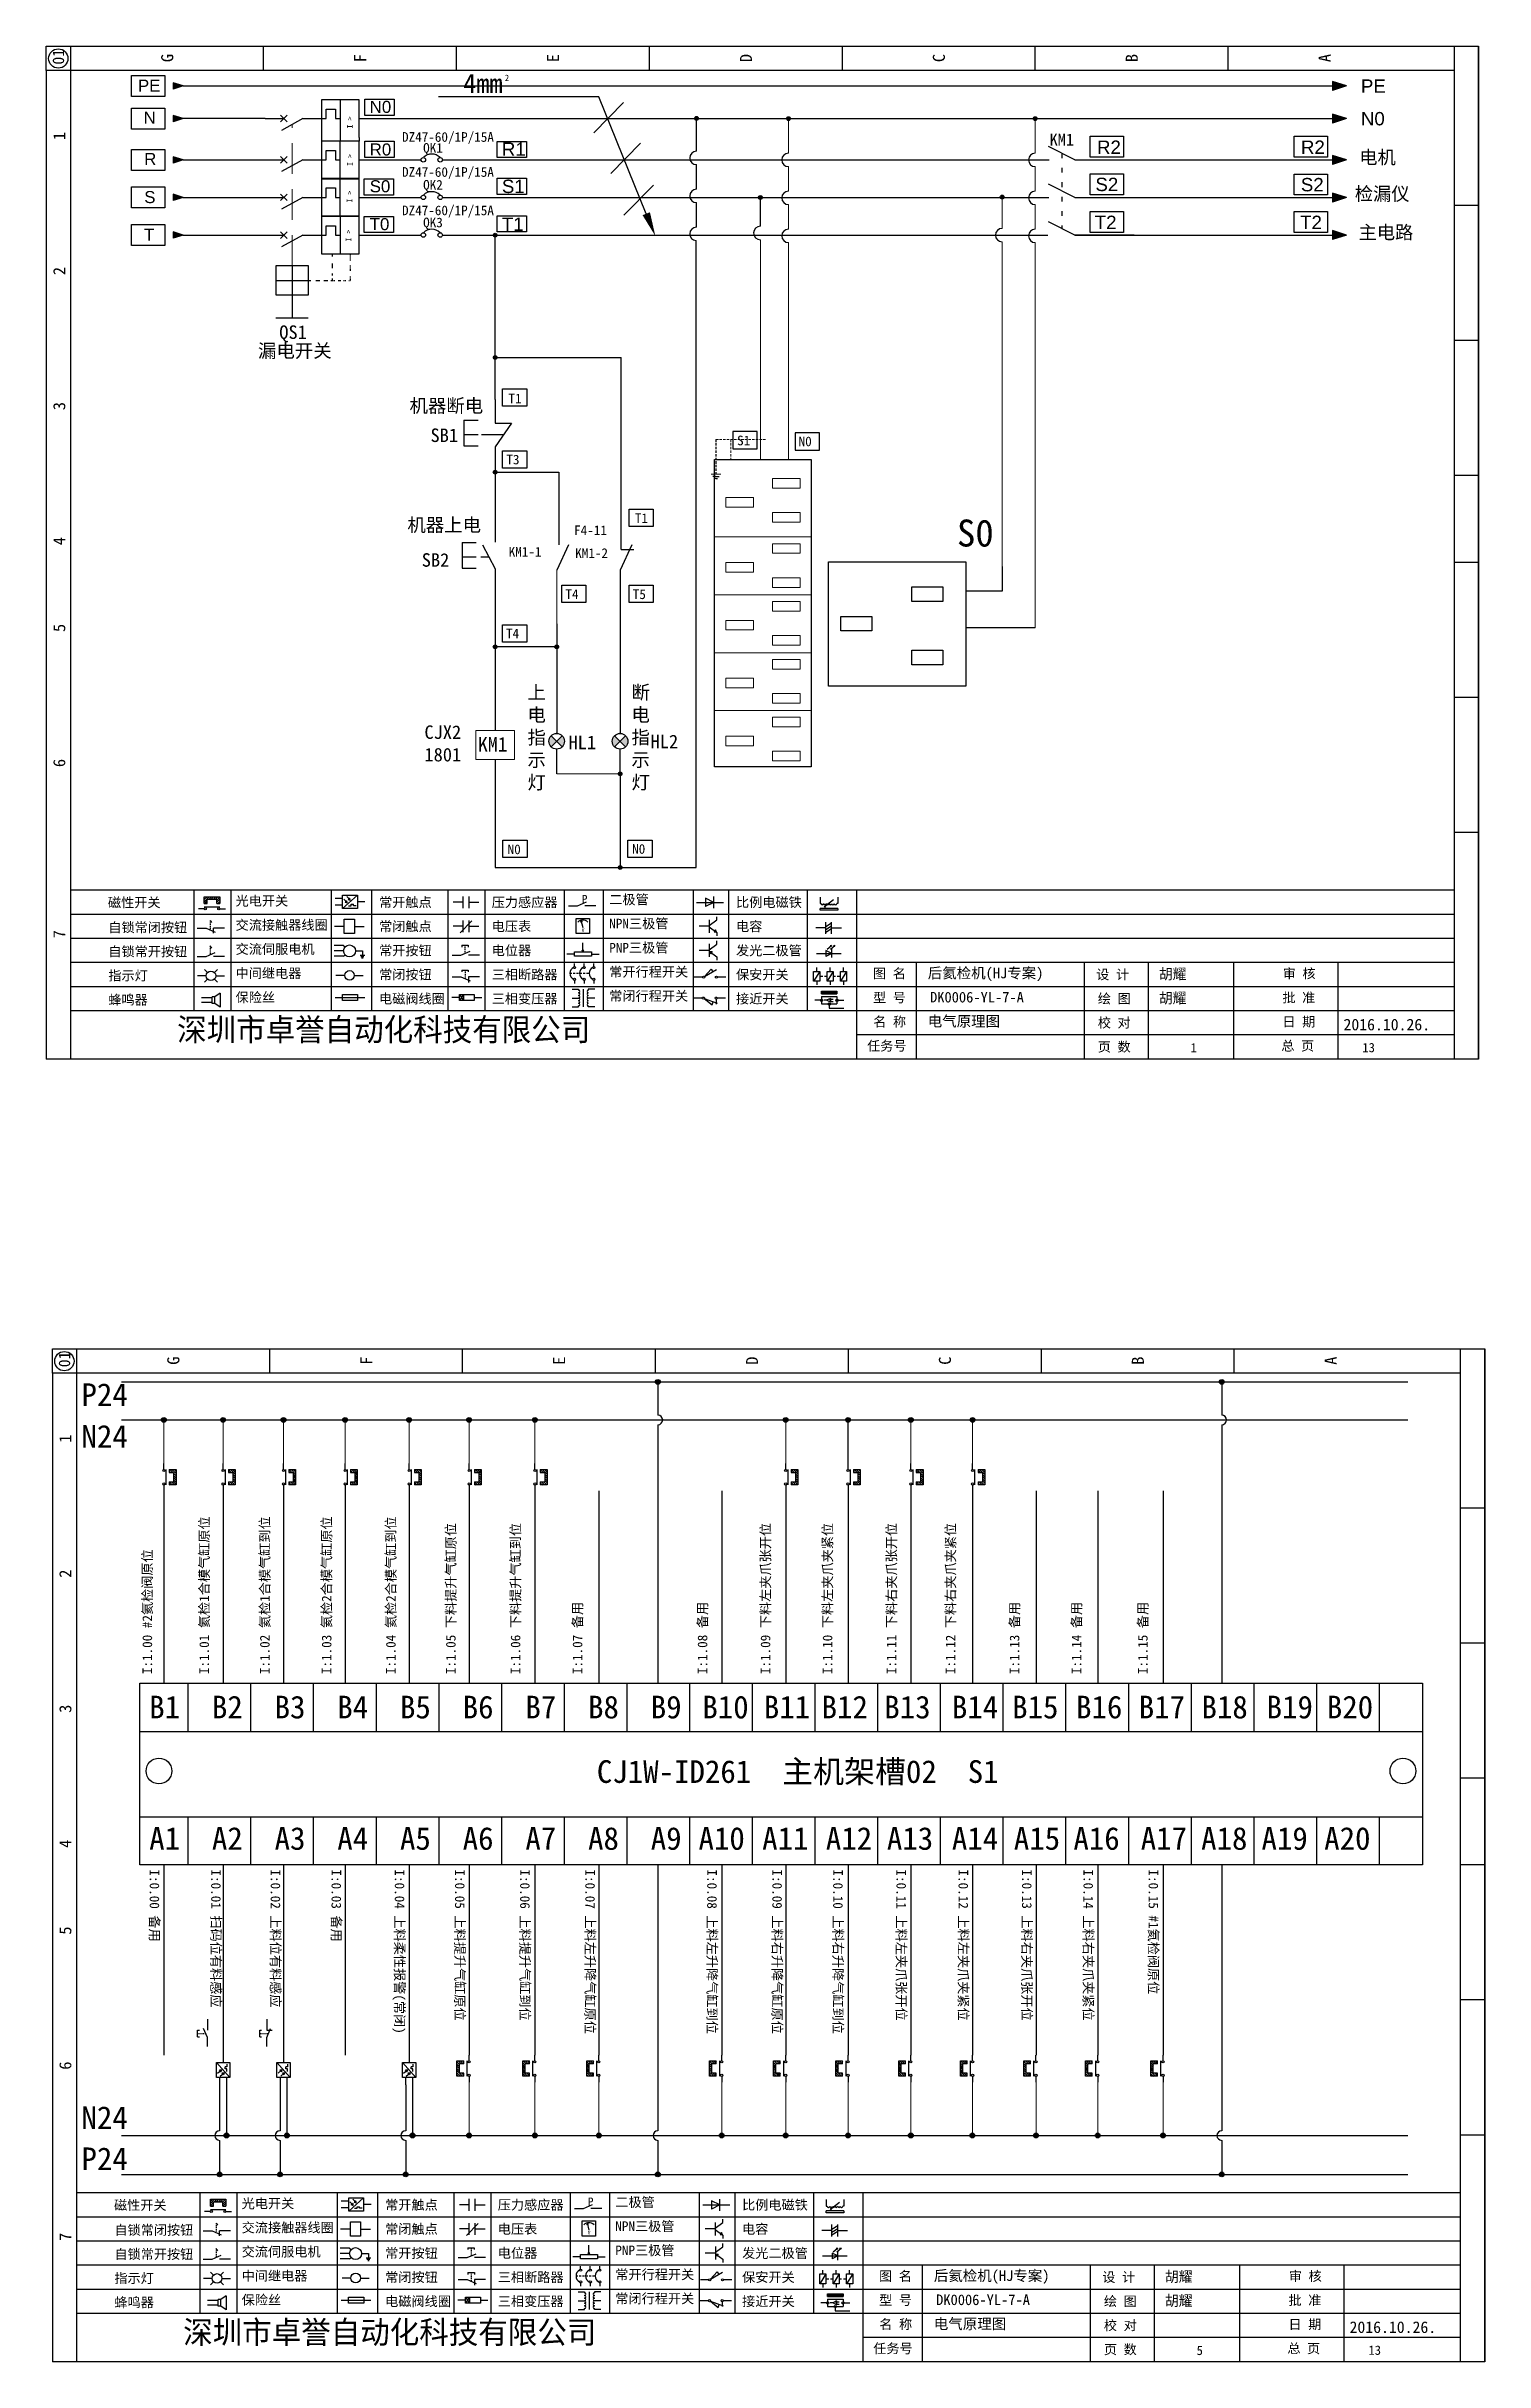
# Model space of a CAD drawing. Extents: x -5838 to -2107, y -921 to 708.
# Drawn here: x -4791.6 to -4493.3, y -530.6 to -50.5 of the extents above; entities that cross this region are included whole.
import ezdxf
from ezdxf import colors
from ezdxf.entities.mleader import LeaderData, LeaderLine
from ezdxf.enums import TextEntityAlignment as Align
from ezdxf.math import Vec2, Vec3

# ---------------------------------------------------------------- set-up
doc = ezdxf.new("R2010")
doc.units = 0
doc.header["$MEASUREMENT"] = 0
for name, pattern in [('2', [15, 1, -2, 1, -2, 1, -2, 1, -2, 1, -2]), ('ACANSTGL', [0.11811, 0.07874, -0.03937]), ('ACISOWELD', [3, 2, -1]), ('DASHED', [0.75, 0.5, -0.25]), ('DASHED2', [9.525, 6.35, -3.175]), ('HIDDEN2', [4.7625, 3.175, -1.5875])]:
    doc.linetypes.add(name, pattern=pattern)
doc.layers.add('MISC', color=2, linetype='Continuous')
doc.layers.add('SYMS', color=7, linetype='Continuous')
doc.styles.add('WD_IEC', font='ISOCP2.shx', dxfattribs={"width": 0.9, "height": 4, "bigfont": 'gbcbig.shx'})
doc.styles.add('工程字', font='')
doc.styles.add('样式 0', font='')
doc.styles.add('样式 8', font='arial.ttf')
doc.styles.add('汉字', font='')
doc.styles.get('工程字').set_extended_font_data('SimSun')
doc.styles.get('样式 0').set_extended_font_data('KaiTi_GB2312')
doc.styles.get('汉字').set_extended_font_data('新宋体')

msp = doc.modelspace()

# ---------------------------------------------------------------- texts
at = {"style": '汉字'}
for s, p in [('DZ47-60/1P/15A', (-4708.3, -69.28)), ('QK1', (-4711.41, -71.55)), ('DZ47-60/1P/15A', (-4708.3, -76.54)), ('QK2', (-4711.41, -79.2)), ('DZ47-60/1P/15A', (-4708.3, -84.5)), ('QK3', (-4711.41, -87))]:
    msp.add_text(s, height=2, dxfattribs=at).set_placement(p, align=Align.MIDDLE_CENTER)
at = {"linetype": 'ByBlock', "attachment_point": 1, "rotation": 90}
for s, insert, char_height, width in [('{\\fKaiTi_GB2312|b0|i0|c134|p0;01}', (-4790.3, -54.28), 2.4, 60.2542), ('{\\fKaiTi_GB2312|b0|i0|c134|p0;G}', (-4767.76, -53.77), 2.5, 5), ('{\\fKaiTi_GB2312|b0|i0|c134|p0;F}', (-4727.76, -53.77), 2.5, 5), ('{\\fKaiTi_GB2312|b0|i0|c134|p0;E}', (-4687.76, -53.77), 2.5, 5), ('{\\fKaiTi_GB2312|b0|i0|c134|p0;D}', (-4647.76, -53.77), 2.5, 5), ('{\\fKaiTi_GB2312|b0|i0|c134|p0;C}', (-4607.76, -53.77), 2.5, 5), ('{\\fKaiTi_GB2312|b0|i0|c134|p0;B}', (-4567.76, -53.77), 2.5, 5), ('{\\fKaiTi_GB2312|b0|i0|c134|p0;A}', (-4527.76, -53.77), 2.5, 5), ('{\\fKaiTi_GB2312|b0|i0|c134|p49;1}', (-4790.16, -69.94), 2.5, 11.7517), ('{\\fKaiTi_GB2312|b0|i0|c134|p49;2}', (-4790.16, -97.94), 2.5, 11.7517), ('{\\fKaiTi_GB2312|b0|i0|c134|p49;3}', (-4790.16, -125.94), 2.5, 11.7517), ('{\\fKaiTi_GB2312|b0|i0|c134|p49;4}', (-4790.16, -153.94), 2.5, 11.7517), ('{\\fKaiTi_GB2312|b0|i0|c134|p49;5}', (-4790.16, -171.94), 2.5, 11.7517), ('{\\fKaiTi_GB2312|b0|i0|c134|p49;6}', (-4790.16, -199.94), 2.5, 11.7517), ('{\\fKaiTi_GB2312|b0|i0|c134|p49;7}', (-4790.16, -235.44), 2.5, 11.7517), ('{\\fKaiTi_GB2312|b0|i0|c134|p0;01}', (-4789.04, -324.38), 2.4, 60.2542), ('{\\fKaiTi_GB2312|b0|i0|c134|p0;G}', (-4766.5, -323.87), 2.5, 5), ('{\\fKaiTi_GB2312|b0|i0|c134|p0;F}', (-4726.5, -323.87), 2.5, 5), ('{\\fKaiTi_GB2312|b0|i0|c134|p0;E}', (-4686.5, -323.87), 2.5, 5), ('{\\fKaiTi_GB2312|b0|i0|c134|p0;D}', (-4646.5, -323.87), 2.5, 5), ('{\\fKaiTi_GB2312|b0|i0|c134|p0;C}', (-4606.5, -323.87), 2.5, 5), ('{\\fKaiTi_GB2312|b0|i0|c134|p0;B}', (-4566.5, -323.87), 2.5, 5), ('{\\fKaiTi_GB2312|b0|i0|c134|p0;A}', (-4526.5, -323.87), 2.5, 5), ('{\\fKaiTi_GB2312|b0|i0|c134|p49;1}', (-4788.9, -340.04), 2.5, 11.7517), ('{\\fKaiTi_GB2312|b0|i0|c134|p49;2}', (-4788.9, -368.04), 2.5, 11.7517), ('{\\fKaiTi_GB2312|b0|i0|c134|p49;3}', (-4788.9, -396.04), 2.5, 11.7517), ('{\\fKaiTi_GB2312|b0|i0|c134|p49;4}', (-4788.9, -424.04), 2.5, 11.7517), ('{\\fKaiTi_GB2312|b0|i0|c134|p49;5}', (-4788.9, -442.04), 2.5, 11.7517), ('{\\fKaiTi_GB2312|b0|i0|c134|p49;6}', (-4788.9, -470.04), 2.5, 11.7517), ('{\\fKaiTi_GB2312|b0|i0|c134|p49;7}', (-4788.9, -505.54), 2.5, 11.7517)]:
    msp.add_mtext(s, dxfattribs=dict(at, insert=insert, char_height=char_height, width=width))
at = {"color": 0, "insert": (-4696.53, -56.35), "char_height": 1.35, "width": 2.399, "attachment_point": 1}
msp.add_mtext('2', dxfattribs=at)
at = {"attachment_point": 1}
for s, insert, char_height, width, style in [('N0', (-4724.53, -61.79), 2.5, 4.9667, '样式 8'), ('N', (-4771.41, -64.03), 2.5, 4.9667, '样式 8'), ('N0', (-4519, -64.1), 2.772, 4.9667, '样式 8'), ('R0', (-4724.53, -70.62), 2.5, 4.9667, '样式 8'), ('R1', (-4697.12, -70.41), 2.772, 4.9667, '样式 8'), ('KM1', (-4583.55, -68.58), 2.475, 1.87, '工程字'), ('R2', (-4573.72, -70.02), 2.772, 4.9667, '样式 8'), ('R2', (-4531.43, -70.02), 2.772, 4.9667, '样式 8'), ('R', (-4771.29, -72.59), 2.5, 4.9667, '样式 8'), ('S', (-4771.28, -80.49), 2.5, 4.9667, '样式 8'), ('S0', (-4724.53, -78.25), 2.5, 4.9667, '样式 8'), ('S1', (-4697.12, -78.13), 2.772, 4.9667, '样式 8'), ('S2', (-4574.05, -77.73), 2.772, 4.9667, '样式 8'), ('S2', (-4531.45, -77.78), 2.772, 4.9667, '样式 8'), ('T0', (-4724.53, -86.1), 2.5, 4.9667, '样式 8'), ('T1', (-4697.12, -85.98), 2.772, 4.9667, '样式 8'), ('T2', (-4574.19, -85.6), 2.772, 4.9667, '样式 8'), ('T2', (-4531.6, -85.6), 2.772, 4.9667, '样式 8'), ('T', (-4771.31, -88.27), 2.5, 4.9667, '样式 8'), ('后氦检机(HJ专案)', (-4608.82, -241.54), 2.2, 75.3177, '汉字'), ('{\\fKaiTi_GB2312|b0|i0|c134|p49;DK0006-YL-7-A}', (-4608.34, -246.54), 2.2, 75.3177, '汉字'), ('后氦检机(HJ专案)', (-4607.56, -511.64), 2.2, 75.3177, '汉字'), ('{\\fKaiTi_GB2312|b0|i0|c134|p49;DK0006-YL-7-A}', (-4607.08, -516.64), 2.2, 75.3177, '汉字')]:
    msp.add_mtext(s, dxfattribs=dict(at, insert=insert, char_height=char_height, width=width, style=style))
at = {"char_height": 1.169, "width": 4.511, "attachment_point": 1, "rotation": 90}
for insert in [(-4729.24, -67.52), (-4729.24, -75.31), (-4729.29, -82.9), (-4729.52, -90.99)]:
    msp.add_mtext('I >', dxfattribs=dict(at, insert=insert))
at = {"attachment_point": 1}
for s, insert, char_height, width in [('{\\fSimSun|b0|i0|c134|p2;电机}', (-4519.33, -72.1), 2.772, 15.2743), ('{\\fSimSun|b0|i0|c134|p2;检漏仪}', (-4520.26, -79.67), 2.772, 19.4369), ('{\\fSimSun|b0|i0|c134|p2;主电路}', (-4519.48, -87.67), 2.772, 15.2743), ('S0', (-4602.75, -148.61), 5.6, 10.0337), ('胡耀', (-4560.89, -241.73), 2.2, 75.3177), ('胡耀', (-4560.89, -246.73), 2.2, 75.3177), ('{\\fKaiTi_GB2312|b0|i0|c134|p49;电气原理图}', (-4608.82, -251.53), 2.2, 75.3177), ('{\\fKaiTi_GB2312|b0|i0|c134|p49;2016.10.26.}', (-4522.61, -252.12), 2.4, 60.2542), ('{\\fKaiTi_GB2312|b0|i0|c134|p49;1}', (-4554.32, -257.18), 1.92, 75.3177), ('{\\fKaiTi_GB2312|b0|i0|c134|p49;13}', (-4518.7, -257.13), 1.92, 75.3177), ('胡耀', (-4559.63, -511.83), 2.2, 75.3177), ('胡耀', (-4559.63, -516.83), 2.2, 75.3177), ('{\\fKaiTi_GB2312|b0|i0|c134|p49;电气原理图}', (-4607.56, -521.63), 2.2, 75.3177), ('{\\fKaiTi_GB2312|b0|i0|c134|p49;2016.10.26.}', (-4521.35, -522.22), 2.4, 60.2542), ('{\\fKaiTi_GB2312|b0|i0|c134|p49;5}', (-4553.07, -527.28), 1.92, 75.3177), ('{\\fKaiTi_GB2312|b0|i0|c134|p49;13}', (-4517.44, -527.23), 1.92, 75.3177)]:
    msp.add_mtext(s, dxfattribs=dict(at, insert=insert, char_height=char_height, width=width))
at = {"char_height": 2, "attachment_point": 1, "style": '汉字'}
for s, insert in [('{\\fKaiTi_GB2312|b0|i0|c134|p49;磁性开关}', (-4778.81, -227.01)), ('{\\fKaiTi_GB2312|b0|i0|c134|p49;光电开关}', (-4752.34, -226.67)), ('{\\fKaiTi_GB2312|b0|i0|c134|p49;常开触点}', (-4722.59, -226.96)), ('{\\fKaiTi_GB2312|b0|i0|c134|p49;压力感应器}', (-4699.23, -226.95)), ('{\\fKaiTi_GB2312|b0|i0|c134|p49;二极管}', (-4674.86, -226.39)), ('{\\fKaiTi_GB2312|b0|i0|c134|p49;比例电磁铁}', (-4648.57, -226.96)), ('{\\fKaiTi_GB2312|b0|i0|c134|p49;自锁常闭按钮}', (-4778.73, -232.17)), ('{\\fKaiTi_GB2312|b0|i0|c134|p49;交流接触器线圈}', (-4752.34, -231.67)), ('{\\fKaiTi_GB2312|b0|i0|c134|p49;常闭触点}', (-4722.59, -231.96)), ('{\\fKaiTi_GB2312|b0|i0|c134|p49;电压表}', (-4699.23, -231.95)), ('{\\fKaiTi_GB2312|b0|i0|c134|p49;NPN三极管}', (-4674.86, -231.39)), ('{\\fKaiTi_GB2312|b0|i0|c134|p49;电容}', (-4648.57, -231.96)), ('{\\fKaiTi_GB2312|b0|i0|c134|p49;自锁常开按钮}', (-4778.73, -237.17)), ('{\\fKaiTi_GB2312|b0|i0|c134|p49;交流伺服电机}', (-4752.34, -236.67)), ('{\\fKaiTi_GB2312|b0|i0|c134|p49;常开按钮}', (-4722.59, -236.96)), ('{\\fKaiTi_GB2312|b0|i0|c134|p49;电位器}', (-4699.23, -236.95)), ('{\\fKaiTi_GB2312|b0|i0|c134|p49;PNP三极管}', (-4674.86, -236.39)), ('{\\fKaiTi_GB2312|b0|i0|c134|p49;发光二极管}', (-4648.57, -236.96)), ('{\\fKaiTi_GB2312|b0|i0|c134|p49;指示灯}', (-4778.73, -242.17)), ('{\\fKaiTi_GB2312|b0|i0|c134|p49;中间继电器}', (-4752.34, -241.67)), ('{\\fKaiTi_GB2312|b0|i0|c134|p49;常闭按钮}', (-4722.59, -241.96)), ('{\\fKaiTi_GB2312|b0|i0|c134|p49;三相断路器}', (-4699.23, -241.95)), ('{\\fKaiTi_GB2312|b0|i0|c134|p49;常开行程开关}', (-4674.86, -241.39)), ('{\\fKaiTi_GB2312|b0|i0|c134|p49;保安开关}', (-4648.57, -241.96)), ('{\\fKaiTi_GB2312|b0|i0|c134|p0;图 名}', (-4620.17, -241.72)), ('{\\fKaiTi_GB2312|b0|i0|c134|p0;设 计}', (-4573.88, -241.94)), ('{\\fKaiTi_GB2312|b0|i0|c134|p0;审 核}', (-4535.2, -241.73)), ('{\\fKaiTi_GB2312|b0|i0|c134|p49;蜂鸣器}', (-4778.73, -247.17)), ('{\\fKaiTi_GB2312|b0|i0|c134|p49;保险丝}', (-4752.34, -246.67)), ('{\\fKaiTi_GB2312|b0|i0|c134|p49;电磁阀线圈}', (-4722.59, -246.96)), ('{\\fKaiTi_GB2312|b0|i0|c134|p49;三相变压器}', (-4699.23, -246.95)), ('{\\fKaiTi_GB2312|b0|i0|c134|p49;常闭行程开关}', (-4674.86, -246.39)), ('{\\fKaiTi_GB2312|b0|i0|c134|p49;接近开关}', (-4648.57, -246.96)), ('{\\fKaiTi_GB2312|b0|i0|c134|p0;型 号}', (-4620.17, -246.72)), ('{\\fKaiTi_GB2312|b0|i0|c134|p0;绘 图}', (-4573.55, -246.94)), ('{\\fKaiTi_GB2312|b0|i0|c134|p0;批 准}', (-4535.27, -246.73)), ('{\\fKaiTi_GB2312|b0|i0|c134|p0;名 称}', (-4620.12, -251.72)), ('{\\fKaiTi_GB2312|b0|i0|c134|p0;校 对}', (-4573.55, -251.94)), ('{\\fKaiTi_GB2312|b0|i0|c134|p0;日 期}', (-4535.27, -251.73)), ('{\\fKaiTi_GB2312|b0|i0|c134|p0;任务号}', (-4621.39, -256.73)), ('{\\fKaiTi_GB2312|b0|i0|c134|p0;页 数}', (-4573.55, -256.94)), ('{\\fKaiTi_GB2312|b0|i0|c134|p0;总 页}', (-4535.5, -256.73)), ('{\\fKaiTi_GB2312|b0|i0|c134|p49;磁性开关}', (-4777.55, -497.11)), ('{\\fKaiTi_GB2312|b0|i0|c134|p49;光电开关}', (-4751.08, -496.77)), ('{\\fKaiTi_GB2312|b0|i0|c134|p49;常开触点}', (-4721.33, -497.06)), ('{\\fKaiTi_GB2312|b0|i0|c134|p49;压力感应器}', (-4697.97, -497.05)), ('{\\fKaiTi_GB2312|b0|i0|c134|p49;二极管}', (-4673.6, -496.49)), ('{\\fKaiTi_GB2312|b0|i0|c134|p49;比例电磁铁}', (-4647.31, -497.06)), ('{\\fKaiTi_GB2312|b0|i0|c134|p49;自锁常闭按钮}', (-4777.47, -502.27)), ('{\\fKaiTi_GB2312|b0|i0|c134|p49;交流接触器线圈}', (-4751.08, -501.77)), ('{\\fKaiTi_GB2312|b0|i0|c134|p49;常闭触点}', (-4721.33, -502.06)), ('{\\fKaiTi_GB2312|b0|i0|c134|p49;电压表}', (-4697.97, -502.05)), ('{\\fKaiTi_GB2312|b0|i0|c134|p49;NPN三极管}', (-4673.6, -501.49)), ('{\\fKaiTi_GB2312|b0|i0|c134|p49;电容}', (-4647.31, -502.06)), ('{\\fKaiTi_GB2312|b0|i0|c134|p49;自锁常开按钮}', (-4777.47, -507.27)), ('{\\fKaiTi_GB2312|b0|i0|c134|p49;交流伺服电机}', (-4751.08, -506.77)), ('{\\fKaiTi_GB2312|b0|i0|c134|p49;常开按钮}', (-4721.33, -507.06)), ('{\\fKaiTi_GB2312|b0|i0|c134|p49;电位器}', (-4697.97, -507.05)), ('{\\fKaiTi_GB2312|b0|i0|c134|p49;PNP三极管}', (-4673.6, -506.49)), ('{\\fKaiTi_GB2312|b0|i0|c134|p49;发光二极管}', (-4647.31, -507.06)), ('{\\fKaiTi_GB2312|b0|i0|c134|p49;指示灯}', (-4777.47, -512.27)), ('{\\fKaiTi_GB2312|b0|i0|c134|p49;中间继电器}', (-4751.08, -511.77)), ('{\\fKaiTi_GB2312|b0|i0|c134|p49;常闭按钮}', (-4721.33, -512.06)), ('{\\fKaiTi_GB2312|b0|i0|c134|p49;三相断路器}', (-4697.97, -512.05)), ('{\\fKaiTi_GB2312|b0|i0|c134|p49;常开行程开关}', (-4673.6, -511.49)), ('{\\fKaiTi_GB2312|b0|i0|c134|p49;保安开关}', (-4647.31, -512.06)), ('{\\fKaiTi_GB2312|b0|i0|c134|p0;图 名}', (-4618.91, -511.82)), ('{\\fKaiTi_GB2312|b0|i0|c134|p0;设 计}', (-4572.62, -512.04)), ('{\\fKaiTi_GB2312|b0|i0|c134|p0;审 核}', (-4533.94, -511.83)), ('{\\fKaiTi_GB2312|b0|i0|c134|p49;蜂鸣器}', (-4777.47, -517.27)), ('{\\fKaiTi_GB2312|b0|i0|c134|p49;保险丝}', (-4751.08, -516.77)), ('{\\fKaiTi_GB2312|b0|i0|c134|p49;电磁阀线圈}', (-4721.33, -517.06)), ('{\\fKaiTi_GB2312|b0|i0|c134|p49;三相变压器}', (-4697.97, -517.05)), ('{\\fKaiTi_GB2312|b0|i0|c134|p49;常闭行程开关}', (-4673.6, -516.49)), ('{\\fKaiTi_GB2312|b0|i0|c134|p49;接近开关}', (-4647.31, -517.06)), ('{\\fKaiTi_GB2312|b0|i0|c134|p0;型 号}', (-4618.91, -516.82)), ('{\\fKaiTi_GB2312|b0|i0|c134|p0;绘 图}', (-4572.29, -517.04)), ('{\\fKaiTi_GB2312|b0|i0|c134|p0;批 准}', (-4534.01, -516.83)), ('{\\fKaiTi_GB2312|b0|i0|c134|p0;名 称}', (-4618.86, -521.82)), ('{\\fKaiTi_GB2312|b0|i0|c134|p0;校 对}', (-4572.29, -522.04)), ('{\\fKaiTi_GB2312|b0|i0|c134|p0;日 期}', (-4534.01, -521.83)), ('{\\fKaiTi_GB2312|b0|i0|c134|p0;任务号}', (-4620.13, -526.83)), ('{\\fKaiTi_GB2312|b0|i0|c134|p0;页 数}', (-4572.29, -527.04)), ('{\\fKaiTi_GB2312|b0|i0|c134|p0;总 页}', (-4534.24, -526.83))]:
    msp.add_mtext(s, dxfattribs=dict(at, insert=insert))
at = {"color": 0, "lineweight": -2, "attachment_point": 1}
for s, insert, char_height, width in [('深圳市卓誉自动化科技有限公司', (-4764.46, -252.01), 4.7064, 96.1138), ('P24', (-4784.3, -327.71), 4.706, 14.2731), ('N24', (-4784.3, -336.35), 4.706, 14.2731), ('B1', (-4770.25, -392.49), 4.706, 7.2035), ('B2', (-4757.25, -392.49), 4.706, 7.2035), ('B3', (-4744.25, -392.49), 4.706, 7.2035), ('B4', (-4731.25, -392.49), 4.706, 7.2035), ('B5', (-4718.25, -392.49), 4.706, 7.2035), ('B6', (-4705.25, -392.49), 4.706, 7.2035), ('B7', (-4692.25, -392.49), 4.706, 7.2035), ('B8', (-4679.25, -392.49), 4.706, 7.2035), ('B9', (-4666.25, -392.49), 4.706, 7.2035), ('B10', (-4655.55, -392.49), 4.706, 7.2035), ('B11', (-4642.81, -392.49), 4.706, 7.2035), ('B12', (-4630.83, -392.49), 4.706, 7.2035), ('B13', (-4617.83, -392.49), 4.706, 7.2035), ('B14', (-4603.81, -392.49), 4.706, 7.2035), ('B15', (-4591.32, -392.49), 4.706, 7.2035), ('B16', (-4578.06, -392.49), 4.706, 7.2035), ('B17', (-4565.06, -392.49), 4.706, 7.2035), ('B18', (-4552.06, -392.49), 4.706, 7.2035), ('B19', (-4538.55, -392.49), 4.706, 7.2035), ('B20', (-4526.06, -392.49), 4.706, 7.2035), ('CJ1W-ID261  {\\fSimSun|b0|i0|c134|p2;主机架槽}02  S1', (-4677.43, -405.86), 4.7064, 110.2879), ('A1', (-4770.25, -419.73), 4.706, 7.2035), ('A2', (-4757.25, -419.73), 4.706, 7.2035), ('A3', (-4744.25, -419.73), 4.706, 7.2035), ('A4', (-4731.25, -419.73), 4.706, 7.2035), ('A5', (-4718.25, -419.73), 4.706, 7.2035), ('A6', (-4705.25, -419.73), 4.706, 7.2035), ('A7', (-4692.25, -419.73), 4.706, 7.2035), ('A8', (-4679.25, -419.73), 4.706, 7.2035), ('A9', (-4666.25, -419.73), 4.706, 7.2035), ('A10', (-4656.35, -419.73), 4.706, 7.2035), ('A11', (-4643.15, -419.73), 4.706, 7.2035), ('A12', (-4629.95, -419.73), 4.706, 7.2035), ('A13', (-4617.29, -419.73), 4.706, 7.2035), ('A14', (-4603.81, -419.73), 4.706, 7.2035), ('A15', (-4590.97, -419.73), 4.706, 7.2035), ('A16', (-4578.61, -419.73), 4.706, 7.2035), ('A17', (-4564.65, -419.73), 4.706, 7.2035), ('A18', (-4552.13, -419.73), 4.706, 7.2035), ('A19', (-4539.61, -419.73), 4.706, 7.2035), ('A20', (-4526.61, -419.73), 4.706, 7.2035), ('N24', (-4784.3, -477.62), 4.706, 14.2731), ('P24', (-4784.3, -486.15), 4.706, 14.2731), ('深圳市卓誉自动化科技有限公司', (-4763.2, -522.11), 4.7064, 96.1138)]:
    msp.add_mtext(s, dxfattribs=dict(at, insert=insert, char_height=char_height, width=width))
at = {"color": 0, "lineweight": -2, "char_height": 2, "width": 71.7944, "attachment_point": 1}
for s, insert, rotation in [('I:1.01 {\\fNSimSun|b0|i0|c134|p49;\\C256;氦检1合\\fSimSun|b0|i0|c134|p2;模\\fNSimSun|b0|i0|c134|p49;气缸\\fSimSun|b0|i0|c134|p2;原位}', (-4759.85, -388.01), 90), ('I:1.02 {\\fNSimSun|b0|i0|c134|p49;\\C256;氦检1合\\fSimSun|b0|i0|c134|p2;模\\fNSimSun|b0|i0|c134|p49;气缸\\fSimSun|b0|i0|c134|p2;到位}', (-4747.29, -388.01), 90), ('I:1.03 {\\fNSimSun|b0|i0|c134|p49;\\C256;氦检2合\\fSimSun|b0|i0|c134|p2;模\\fNSimSun|b0|i0|c134|p49;气缸\\fSimSun|b0|i0|c134|p2;原位}', (-4734.47, -388.01), 90), ('I:1.04 {\\fNSimSun|b0|i0|c134|p49;\\C256;氦检2合\\fSimSun|b0|i0|c134|p2;模\\fNSimSun|b0|i0|c134|p49;气缸\\fSimSun|b0|i0|c134|p2;到位}', (-4721.15, -388.01), 90), ('I:1.05 {\\fSimSun|b0|i0|c134|p2;\\C256;下料提升气缸原位}', (-4708.72, -388.01), 90), ('I:1.06 {\\fSimSun|b0|i0|c134|p2;\\C256;下料提升气缸到位}', (-4695.3, -388.01), 90), ('I:1.09 {\\fSimSun|b0|i0|c134|p2;\\C256;下料左夹爪张开位}', (-4643.47, -388.01), 90), ('I:1.10 {\\fSimSun|b0|i0|c134|p2;\\C256;下料左夹爪夹紧位}', (-4630.61, -388.01), 90), ('{\\C256;I:1.11 \\fSimSun|b0|i0|c134|p2;下料右夹爪张开位}', (-4617.35, -388.01), 90), ('I:1.12 {\\fSimSun|b0|i0|c134|p2;\\C256;下料右夹爪夹紧位}', (-4605.09, -388.01), 90), ('{\\C256;I:1.00 \\fSimSun|b0|i0|c134|p2;#2氦检阀原位}', (-4771.65, -388.01), 90), ('{\\C6;I:1.07 \\fSimSun|b0|i0|c134|p2;备用}', (-4682.45, -388.01), 90), ('{\\C6;I:1.08 \\fSimSun|b0|i0|c134|p2;备用}', (-4656.53, -388.01), 90), ('{\\C6;I:1.13 \\fSimSun|b0|i0|c134|p2;备用}', (-4591.83, -388.01), 90), ('{\\C6;I:1.14 \\fSimSun|b0|i0|c134|p2;备用}', (-4578.97, -388.01), 90), ('{\\C6;I:1.15 \\fSimSun|b0|i0|c134|p2;备用}', (-4565.23, -388.01), 90), ('{\\C6;I:0.00 \\fSimSun|b0|i0|c134|p2;备用}', (-4768.14, -428.52), 270), ('I:0.01 {\\fSimSun|b0|i0|c134|p2;\\C256;扫码位有料感应}', (-4755.4, -428.52), 270), ('I:0.02 {\\fSimSun|b0|i0|c134|p2;上料位有料感应}', (-4743.05, -428.52), 270), ('{\\C6;I:0.03 \\fSimSun|b0|i0|c134|p2;备用}', (-4730.44, -428.52), 270), ('I:0.04 {\\fSimSun|b0|i0|c134|p2;\\C256;上料柔性报警(常闭)}', (-4717.32, -428.52), 270), ('I:0.05 {\\fSimSun|b0|i0|c134|p2;\\C256;上料提升气缸原位}', (-4704.83, -428.52), 270), ('I:0.06 {\\fSimSun|b0|i0|c134|p2;\\C256;上料提升气缸到位}', (-4691.33, -428.52), 270), ('I:0.07 {\\fSimSun|b0|i0|c134|p2;\\C256;上料左升降气缸原位}', (-4677.82, -428.52), 270), ('{\\C256;I:0.08 \\fSimSun|b0|i0|c134|p2;上料左升降气缸到位}', (-4652.54, -428.52), 270), ('{\\C256;I:0.09 \\fSimSun|b0|i0|c134|p2;上料右升降气缸原位}', (-4639.03, -428.52), 270), ('{\\C256;I:0.10 \\fSimSun|b0|i0|c134|p2;上料右升降气缸到位}', (-4626.42, -428.52), 270), ('{\\C256;I:0.11 \\fSimSun|b0|i0|c134|p2;上料左夹爪张开位}', (-4613.3, -428.52), 270), ('I:0.12 {\\fSimSun|b0|i0|c134|p2;\\C256;上料左夹爪夹紧位}', (-4600.43, -428.52), 270), ('I:0.13 {\\fSimSun|b0|i0|c134|p2;\\C256;上料右夹爪张开位}', (-4587.26, -428.52), 270), ('I:0.14 {\\fSimSun|b0|i0|c134|p2;\\C256;上料右夹爪夹紧位}', (-4574.52, -428.52), 270), ('{\\C256;I:0.15 \\fSimSun|b0|i0|c134|p2;#1氦检阀原位}', (-4561.01, -428.52), 270)]:
    msp.add_mtext(s, dxfattribs=dict(at, insert=insert, rotation=rotation))
at = {"layer": 'MISC', "width": 4.9667, "attachment_point": 1, "style": '样式 8'}
for s, insert, char_height in [('\\pi0.38237;PE', (-4772.97, -57.38), 2.5), ('PE', (-4519, -57.34), 2.772)]:
    msp.add_mtext(s, dxfattribs=dict(at, insert=insert, char_height=char_height))
at = {"layer": 'MISC', "color": 0, "attachment_point": 1, "style": '样式 0'}
for s, insert, char_height, width in [('QS1', (-4743.28, -108.35), 2.8, 5.0168), ('漏电开关', (-4747.69, -112.21), 2.8, 14.881), ('机器断电', (-4716.27, -123.61), 2.8, 14.881), ('T1', (-4695.76, -122.51), 2, 5.0168), ('SB1', (-4711.92, -129.73), 2.8, 5.0168), ('S1', (-4648.35, -131.21), 2, 5.0168), ('N0', (-4635.59, -131.4), 2, 5.0168), ('T3', (-4696.2, -135.16), 2, 5.0168), ('机器上电', (-4716.72, -148.32), 2.8, 14.6588), ('T1', (-4669.55, -147.33), 2, 5.0168), ('F4-11', (-4682.15, -149.84), 2, 5.0168), ('SB2', (-4713.74, -155.59), 2.8, 5.0168), ('KM1-1', (-4695.71, -154.28), 2, 5.0168), ('KM1-2', (-4681.92, -154.57), 2, 5.0168), ('T4', (-4683.95, -163.09), 2, 5.0168), ('T5', (-4669.98, -163.09), 2, 5.0168), ('T4', (-4696.27, -171.23), 2, 5.0168), ('上电指示灯', (-4691.82, -183.04), 2.8, 5.0168), ('断 电指示灯', (-4670.25, -183.02), 2.8, 5.0168), ('CJX2\\P1801', (-4713.18, -191.29), 2.8, 7.9311), ('\\pi-0.13538;KM1', (-4701.95, -193.71), 3, 6.8721), ('HL1', (-4683.31, -193.42), 2.8, 5.0168), ('HL2', (-4666.28, -193.23), 2.8, 5.0168), ('N0', (-4695.93, -215.99), 2, 5.0168), ('N0', (-4670.11, -215.91), 2, 5.0168)]:
    msp.add_mtext(s, dxfattribs=dict(at, insert=insert, char_height=char_height, width=width))

# ---------------------------------------------------------------- blocks, each defined once
blk = doc.blocks.new('VCB11THI')
for p, q in [((0, 7.5), (0, 2.5)), ((0, -2.5), (-3.12, 3.12)), ((-0.88, 3.38), (0.88, 1.62)), ((-0.88, 1.62), (0.88, 3.38)), ((0, -2.5), (0, -8.75)), ((0, -8.75), (2.5, -8.75)), ((0, -11.25), (0, -12.5)), ((2.5, -11.25), (0, -11.25)), ((2.5, -8.75), (2.5, -11.25)), ((-5, -12.5), (5, -12.5)), ((0, -17.5), (0, -22.5))]:
    blk.add_line(p, q)
blk.add_lwpolyline([(-5, -7.5), (-5, -17.5), (5, -17.5), (5, -7.5)], close=True)
at = {"style": 'WD_IEC'}
for tag, p in [('INST', (-8, 5.25)), ('TAG1', (-8, -1.75)), ('LOC', (-8, 1.75)), ('RATING1', (-8, -6.35)), ('DESC1', (-8, -14.35)), ('DESC2', (-8, -17.85)), ('DESC3', (-8, -21.35))]:
    blk.add_attdef(tag, text='', height=2.5, dxfattribs=at).set_placement(p, align=Align.RIGHT)
blk.add_attdef('TERM01', text='', height=2, rotation=90, dxfattribs=at).set_placement((-1, 7.5), align=Align.RIGHT)
at = {"style": 'WD_IEC', "flags": 1}
for tag, p, height in [('X2TERM01', (0, 7.5), 0.32), ('MFG', (2.75, 6.5), 1.5), ('X4LINK', (-2, 0), 0.32), ('X1LINK', (-0.5, 0), 0.32), ('CAT', (2.75, 4), 1.5), ('CONTACT', (-5, -7.5), 1), ('COMMON', (-3.75, -8.75), 1), ('ASSYCODE', (1, -19), 1), ('X8TERM02', (0, -22.5), 0.32), ('FAMILY', (1, -20.5), 1), ('CATDESC', (1, -22), 1)]:
    blk.add_attdef(tag, p, '', height=height, dxfattribs=at)
at = {"lineweight": 15, "style": 'WD_IEC'}
blk.add_attdef('XREF', text='', height=2.5, dxfattribs=at).set_placement((-8, -10.35), align=Align.RIGHT)
at = {"style": 'WD_IEC'}
blk.add_attdef('TERM02', (-1, -22.5), '', height=2, rotation=90, dxfattribs=at)
at = {"linetype": 'Continuous', "style": 'WD_IEC'}
blk.add_attdef('T', text='', height=2.5, dxfattribs=at).set_placement((0, -15), align=Align.MIDDLE_CENTER)
blk = doc.blocks.new('VCB21THI')
for p, q in [((0, 7.5), (0, 2.5)), ((0, -2.5), (-3.12, 3.12)), ((-0.88, 3.38), (0.88, 1.62)), ((-0.88, 1.62), (0.88, 3.38)), ((0, -2.5), (0, -8.75)), ((0, -8.75), (2.5, -8.75)), ((0, -11.25), (0, -12.5)), ((2.5, -11.25), (0, -11.25)), ((2.5, -8.75), (2.5, -11.25)), ((-5, -12.5), (5, -12.5)), ((0, -17.5), (0, -22.5))]:
    blk.add_line(p, q)
blk.add_lwpolyline([(-5, -7.5), (-5, -17.5), (5, -17.5), (5, -7.5)], close=True)
at = {"style": 'WD_IEC'}
for tag, p in [('INST', (-8, 5.25)), ('TAG2', (-8, -1.75)), ('LOC', (-8, 1.75)), ('RATING1', (-8, -6.35)), ('DESC1', (-8, -14.35)), ('DESC2', (-8, -17.85)), ('DESC3', (-8, -21.35))]:
    blk.add_attdef(tag, text='', height=2.5, dxfattribs=at).set_placement(p, align=Align.RIGHT)
blk.add_attdef('TERM01', text='', height=2, rotation=90, dxfattribs=at).set_placement((-1, 7.5), align=Align.RIGHT)
at = {"style": 'WD_IEC', "flags": 1}
for tag, p, height in [('X2TERM01', (0, 7.5), 0.32), ('X4LINK', (-2, 0), 0.32), ('X1LINK', (-0.5, 0), 0.32), ('CONTACT', (-5, -7.5), 1), ('COMMON', (-3.75, -8.75), 1), ('X8TERM02', (0, -22.5), 0.32), ('FAMILY', (1, -20.5), 1)]:
    blk.add_attdef(tag, p, '', height=height, dxfattribs=at)
at = {"lineweight": 15, "style": 'WD_IEC'}
blk.add_attdef('XREF', text='', height=2.5, dxfattribs=at).set_placement((-8, -10.35), align=Align.RIGHT)
at = {"style": 'WD_IEC'}
blk.add_attdef('TERM02', (-1, -22.5), '', height=2, rotation=90, dxfattribs=at)
at = {"linetype": 'Continuous', "style": 'WD_IEC'}
blk.add_attdef('T', text='', height=2.5, dxfattribs=at).set_placement((0, -15), align=Align.MIDDLE_CENTER)
blk = doc.blocks.new('WDDOT')
blk.add_hatch(color=256).paths.add_polyline_path([(0.5, 0, 1), (-0.5, 0, 1)])
blk.add_circle((0, 0), 0.5)
blk = doc.blocks.new('磁性开关')
at = {"linetype": 'ByBlock'}
h = blk.add_hatch(dxfattribs=at)
h.set_pattern_fill('ANSI31', color=256, scale=0.1, style=0)
h.set_pattern_definition([(45, (0, 0), (-0.224506403, 0.224506403), [])])
h.paths.add_polyline_path([(-1907.69, -775.29), (-1910.88, -775.29), (-1910.88, -776.69), (-1910.25, -776.69), (-1910.25, -775.79), (-1908.31, -775.79), (-1908.31, -776.69), (-1907.69, -776.69)])
for p, q in [((-1910.88, -776.69), (-1910.88, -775.29)), ((-1910.88, -775.29), (-1907.69, -775.29)), ((-1910.88, -776.69), (-1910.25, -776.69)), ((-1910.88, -777.39), (-1907.69, -777.39)), ((-1910.25, -776.69), (-1910.25, -775.79)), ((-1910.25, -775.79), (-1908.31, -775.79)), ((-1908.31, -776.69), (-1908.31, -775.79)), ((-1908.31, -776.69), (-1907.69, -776.69)), ((-1907.69, -775.29), (-1907.69, -776.69)), ((-1910.91, -777.81), (-1912.09, -777.81)), ((-1907.66, -777.81), (-1906.48, -777.81))]:
    blk.add_line(p, q, dxfattribs=at)
for centre in [(-1910.68, -777.81), (-1907.88, -777.81)]:
    blk.add_circle(centre, 0.225, dxfattribs=at)
blk = doc.blocks.new('*U90')
at = {"linetype": 'ByBlock'}
for p, q in [((-1911.92, -782.07), (-1910.06, -782.07)), ((-1910.06, -782.07), (-1908.18, -782.88)), ((-1909.23, -780.45), (-1909.23, -780.67)), ((-1909.23, -780.45), (-1908.92, -780.84)), ((-1909.23, -780.84), (-1909.23, -781.05)), ((-1909.23, -781.23), (-1909.23, -781.44)), ((-1909.23, -781.61), (-1909.23, -781.83)), ((-1909.23, -782), (-1909.23, -782.21)), ((-1909.23, -782.38), (-1909.23, -782.43)), ((-1908.52, -783.07), (-1908.52, -782.07)), ((-1906.25, -782.07), (-1908.52, -782.07))]:
    blk.add_line(p, q, dxfattribs=at)
blk = doc.blocks.new('*U91')
at = {"linetype": 'ByBlock'}
for p, q in [((-1910.06, -792.89), (-1908.18, -792.08)), ((-1908.88, -791.17), (-1909.23, -790.71)), ((-1909.23, -790.71), (-1909.23, -790.92)), ((-1909.23, -791.09), (-1909.23, -791.31)), ((-1909.23, -791.48), (-1909.23, -791.69)), ((-1909.23, -791.86), (-1909.23, -792.08)), ((-1911.92, -792.89), (-1910.06, -792.89)), ((-1909.23, -792.25), (-1909.23, -792.47)), ((-1906.25, -792.89), (-1908.52, -792.89))]:
    blk.add_line(p, q, dxfattribs=at)
blk = doc.blocks.new('蜂鸣器')
at = {"linetype": 'ByBlock'}
for p, q in [((-1908.8, -796.48), (-1911.01, -796.48)), ((-1908.25, -796.26), (-1908.8, -796.26)), ((-1908.8, -797.68), (-1908.8, -796.26)), ((-1907.17, -795.53), (-1908.25, -796.26)), ((-1908.25, -797.68), (-1908.25, -796.26)), ((-1907.17, -795.53), (-1907.17, -798.41)), ((-1908.8, -797.46), (-1911.01, -797.46)), ((-1908.25, -797.68), (-1908.8, -797.68)), ((-1907.17, -798.41), (-1908.25, -797.68))]:
    blk.add_line(p, q, dxfattribs=at)
blk = doc.blocks.new('指示灯')
at = {"linetype": 'ByBlock'}
for p, q in [((-1854.25, -776.92), (-1856.06, -776.92)), ((-1854.62, -775.59), (-1853.97, -776.23)), ((-1854.62, -778.25), (-1853.97, -777.61)), ((-1851.9, -775.59), (-1852.54, -776.23)), ((-1851.9, -778.25), (-1852.54, -777.61)), ((-1852.26, -776.92), (-1850.45, -776.92))]:
    blk.add_line(p, q, dxfattribs=at)
blk.add_circle((-1853.26, -776.92), 0.992, dxfattribs=at)
blk = doc.blocks.new('光电开关')
at = {"linetype": 'ByBlock'}
h = blk.add_hatch(dxfattribs=at)
h.set_pattern_fill('ANSI31', color=256, scale=0.01, style=0)
h.set_pattern_definition([(45, (0.172267, 0), (-0.0224506403, 0.0224506403), [])])
h.paths.add_polyline_path([(-1882.44, -776.34), (-1882.5, -775.91), (-1882.68, -776.07)])
h.paths.add_polyline_path([(-1882.44, -776.34), (-1882.68, -776.07), (-1882.86, -776.23)])
h.paths.add_polyline_path([(-1883.11, -776.45), (-1883.29, -776.61), (-1883.05, -776.88)])
h.paths.add_polyline_path([(-1883.29, -776.61), (-1883.47, -776.77), (-1883.05, -776.88)])
for p, q in [((-1884.01, -775.96), (-1885.56, -775.96)), ((-1884.01, -777.39), (-1885.56, -777.39)), ((-1880.91, -775.3), (-1884.01, -778.05)), ((-1883.75, -776.09), (-1883.05, -776.88)), ((-1883.11, -776.45), (-1883.47, -776.77)), ((-1883.05, -776.88), (-1883.47, -776.77)), ((-1883.14, -775.55), (-1882.44, -776.34)), ((-1883.05, -776.88), (-1883.11, -776.45)), ((-1882.5, -775.91), (-1882.86, -776.23)), ((-1882.44, -776.34), (-1882.86, -776.23)), ((-1882.78, -777.47), (-1882.23, -777.47)), ((-1882.44, -776.34), (-1882.5, -775.91)), ((-1882.23, -777.47), (-1882.23, -777.14)), ((-1882.23, -777.14), (-1881.78, -777.14)), ((-1881.78, -777.47), (-1881.78, -777.14)), ((-1881.23, -777.47), (-1881.78, -777.47)), ((-1879.37, -776.67), (-1880.91, -776.67))]:
    blk.add_line(p, q, dxfattribs=at)
blk.add_lwpolyline([(-1884.01, -775.3), (-1880.91, -775.3), (-1880.91, -778.05), (-1884.01, -778.05)], close=True, dxfattribs=at)
blk = doc.blocks.new('交流接触器线圈')
at = {"linetype": 'ByBlock'}
for p, q in [((-1880.82, -781.77), (-1882.87, -781.77)), ((-1878.72, -781.77), (-1876.67, -781.77))]:
    blk.add_line(p, q, dxfattribs=at)
blk.add_lwpolyline([(-1880.82, -780.28), (-1878.72, -780.28), (-1878.72, -783.26), (-1880.82, -783.26)], close=True, dxfattribs=at)
blk = doc.blocks.new('交流伺服电机')
at = {"linetype": 'ByBlock'}
for p, q in [((-1880.97, -785.75), (-1882.94, -785.75)), ((-1880.97, -786.85), (-1882.94, -786.85)), ((-1880.97, -785.75), (-1880.65, -786.03)), ((-1878.49, -786.85), (-1877.07, -786.85)), ((-1877.07, -786.85), (-1877.07, -787.72)), ((-1880.97, -787.94), (-1882.94, -787.94)), ((-1880.97, -787.94), (-1880.65, -787.67)), ((-1877.54, -787.72), (-1876.59, -787.72)), ((-1877.38, -788.01), (-1876.75, -788.01)), ((-1877.23, -788.29), (-1876.9, -788.29))]:
    blk.add_line(p, q, dxfattribs=at)
blk.add_circle((-1879.73, -786.85), 1.24, dxfattribs=at)
blk = doc.blocks.new('中间继电器')
at = {"linetype": 'ByBlock'}
for p, q in [((-1880.72, -791.92), (-1882.54, -791.92)), ((-1878.74, -791.92), (-1876.92, -791.92))]:
    blk.add_line(p, q, dxfattribs=at)
blk.add_circle((-1879.73, -791.92), 0.992, dxfattribs=at)
blk = doc.blocks.new('保险丝')
at = {"linetype": 'ByBlock'}
blk.add_line((-1882.72, -796.49), (-1876.55, -796.49), dxfattribs=at)
blk.add_lwpolyline([(-1881.2, -795.86), (-1878.06, -795.86), (-1878.06, -797.12), (-1881.2, -797.12)], close=True, dxfattribs=at)
blk = doc.blocks.new('常开按钮')
at = {"linetype": 'ByBlock'}
for p, q in [((-1910.06, -787.73), (-1908.18, -786.93)), ((-1909.9, -785.68), (-1908.56, -785.68)), ((-1909.9, -785.68), (-1909.9, -786.07)), ((-1909.23, -785.68), (-1909.23, -785.89)), ((-1909.23, -786.06), (-1909.23, -786.28)), ((-1909.23, -786.45), (-1909.23, -786.67)), ((-1909.23, -786.84), (-1909.23, -787.05)), ((-1909.23, -787.22), (-1909.23, -787.38)), ((-1908.56, -785.68), (-1908.56, -786.07)), ((-1911.92, -787.73), (-1910.06, -787.73)), ((-1906.25, -787.73), (-1908.52, -787.73))]:
    blk.add_line(p, q, dxfattribs=at)
blk = doc.blocks.new('常开触点')
at = {"linetype": 'ByBlock'}
for p, q in [((-1853.82, -781.77), (-1855.88, -781.77)), ((-1853.82, -782.99), (-1853.82, -780.56)), ((-1852.6, -782.99), (-1852.6, -780.56)), ((-1852.6, -781.77), (-1850.55, -781.77))]:
    blk.add_line(p, q, dxfattribs=at)
blk = doc.blocks.new('常闭触点')
at = {"linetype": 'ByBlock'}
for p, q in [((-1853.82, -786.77), (-1855.88, -786.77)), ((-1852.01, -785.66), (-1854.43, -788.1)), ((-1853.82, -787.99), (-1853.82, -785.56)), ((-1852.6, -787.99), (-1852.6, -785.56)), ((-1852.6, -786.77), (-1850.55, -786.77))]:
    blk.add_line(p, q, dxfattribs=at)
blk = doc.blocks.new('常闭按钮')
at = {"linetype": 'ByBlock'}
for p, q in [((-1854.11, -790.83), (-1852.77, -790.83)), ((-1854.11, -790.83), (-1854.11, -791.22)), ((-1853.44, -790.83), (-1853.44, -791.04)), ((-1853.44, -791.21), (-1853.44, -791.43)), ((-1853.44, -791.6), (-1853.44, -791.82)), ((-1853.44, -791.99), (-1853.44, -792.2)), ((-1852.77, -790.83), (-1852.77, -791.22)), ((-1856.13, -792.28), (-1854.28, -792.28)), ((-1854.28, -792.28), (-1852.4, -793.09)), ((-1853.44, -792.37), (-1853.44, -792.53)), ((-1850.47, -792.28), (-1852.73, -792.28)), ((-1852.73, -792.28), (-1852.73, -793.43))]:
    blk.add_line(p, q, dxfattribs=at)
blk = doc.blocks.new('电磁阀线圈')
at = {"linetype": 'ByBlock'}
for p, q in [((-1854.61, -796.54), (-1856.17, -796.54)), ((-1854.61, -795.92), (-1853.75, -797.16)), ((-1853.75, -795.92), (-1854.61, -797.16)), ((-1853.75, -795.92), (-1853.75, -797.16)), ((-1851.53, -796.54), (-1849.97, -796.54))]:
    blk.add_line(p, q, dxfattribs=at)
blk.add_lwpolyline([(-1854.61, -795.92), (-1851.53, -795.92), (-1851.53, -797.16), (-1854.61, -797.16)], close=True, dxfattribs=at)
blk = doc.blocks.new('电压表')
at = {"linetype": 'ByBlock'}
for p, q in [((-1814.84, -780.75), (-1814.91, -781.13)), ((-1814.6, -781.05), (-1814.91, -781.13)), ((-1814.84, -780.75), (-1814.46, -782.26)), ((-1814.84, -780.75), (-1814.6, -781.05))]:
    blk.add_line(p, q, dxfattribs=at)
blk.add_lwpolyline([(-1815.84, -780.34), (-1813.07, -780.34), (-1813.07, -783.49), (-1815.84, -783.49)], close=True, dxfattribs=at)
blk.add_arc((-1814.46, -782.26), 1.56, 46.8313, 133.1687, dxfattribs=at)
at = {"linetype": 'ByBlock', "insert": (-1814.7, -782.39), "char_height": 0.75, "width": 0.6768, "attachment_point": 1}
blk.add_mtext('V', dxfattribs=at)
blk = doc.blocks.new('电位器')
at = {"linetype": 'ByBlock'}
for p, q in [((-1814.45, -787.3), (-1814.62, -786.96)), ((-1814.62, -786.96), (-1814.27, -786.96)), ((-1814.45, -787.3), (-1814.45, -785.39)), ((-1814.45, -787.3), (-1814.27, -786.96)), ((-1816.21, -787.75), (-1817.79, -787.75)), ((-1812.68, -787.75), (-1811.1, -787.75))]:
    blk.add_line(p, q, dxfattribs=at)
blk.add_lwpolyline([(-1816.21, -787.3), (-1812.68, -787.3), (-1812.68, -788.2), (-1816.21, -788.2)], close=True, dxfattribs=at)
blk = doc.blocks.new('三相断路器')
at = {"linetype": 'ByBlock'}
for p, q in [((-1817.14, -791.74), (-1816.72, -791.74)), ((-1816.45, -791.74), (-1816.03, -791.74)), ((-1816.17, -790.33), (-1816.17, -789.7)), ((-1815.76, -791.74), (-1815.34, -791.74)), ((-1815.07, -791.74), (-1814.65, -791.74)), ((-1814.38, -791.74), (-1813.96, -791.74)), ((-1814.17, -790.33), (-1814.17, -789.7)), ((-1813.69, -791.74), (-1813.27, -791.74)), ((-1812.18, -790.33), (-1812.18, -789.7)), ((-1816.17, -793.19), (-1816.17, -793.83)), ((-1814.17, -793.19), (-1814.17, -793.83)), ((-1812.18, -793.19), (-1812.18, -793.83))]:
    blk.add_line(p, q, dxfattribs=at)
for centre in [(-1816.17, -790.55), (-1814.17, -790.55), (-1812.18, -790.55), (-1816.17, -792.98), (-1814.17, -792.98), (-1812.18, -792.98)]:
    blk.add_circle(centre, 0.219, dxfattribs=at)
for centre in [(-1815.81, -791.74), (-1813.82, -791.74), (-1811.83, -791.74)]:
    blk.add_arc(centre, 1.32, 115.5791, 244.4209, dxfattribs=at)
blk = doc.blocks.new('三相变压器')
at = {"linetype": 'ByBlock'}
for p, q in [((-1816.69, -795.03), (-1815.37, -795.03)), ((-1816.69, -796.87), (-1815.37, -796.87)), ((-1815.37, -795.03), (-1815.37, -795.24)), ((-1814.34, -798.7), (-1814.34, -795.04)), ((-1812, -795.03), (-1813.32, -795.03)), ((-1813.32, -795.03), (-1813.32, -795.24)), ((-1812, -796.87), (-1813.32, -796.87)), ((-1816.69, -798.71), (-1815.37, -798.71)), ((-1815.37, -798.71), (-1815.37, -798.5)), ((-1813.32, -798.71), (-1813.32, -798.5)), ((-1812, -798.71), (-1813.32, -798.71))]:
    blk.add_line(p, q, dxfattribs=at)
for centre, start, end in [((-1815.37, -795.51), 270, 90), ((-1815.37, -796.06), 270, 90), ((-1815.37, -796.6), 270, 90), ((-1815.37, -797.14), 270, 90), ((-1813.32, -795.51), 90, 270), ((-1813.32, -796.06), 90, 270), ((-1813.32, -796.6), 90, 270), ((-1813.32, -797.14), 90, 270), ((-1815.37, -797.68), 270, 90), ((-1815.37, -798.23), 270, 90), ((-1813.32, -797.68), 90, 270), ((-1813.32, -798.23), 90, 270)]:
    blk.add_arc(centre, 0.271, start, end, dxfattribs=at)
blk = doc.blocks.new('压力感应器')
at = {"linetype": 'ByBlock'}
for p, q in [((-1817.44, -777.73), (-1815.59, -777.73)), ((-1815.59, -777.73), (-1813.71, -776.93)), ((-1811.78, -777.73), (-1814.05, -777.73))]:
    blk.add_line(p, q, dxfattribs=at)
at = {"linetype": 'ByBlock', "insert": (-1814.65, -775.48), "char_height": 1.68, "width": 1.2242, "attachment_point": 1}
blk.add_mtext('{\\fNSimSun|b0|i0|c134|p49;P}', dxfattribs=at)
blk = doc.blocks.new('二极管')
at = {"linetype": 'ByBlock'}
for p, q in [((-1787.52, -776.77), (-1781.92, -776.77)), ((-1783.97, -776.77), (-1785.69, -775.9)), ((-1785.69, -775.9), (-1785.69, -777.65)), ((-1783.97, -776.77), (-1785.69, -777.65)), ((-1783.97, -777.99), (-1783.97, -775.56))]:
    blk.add_line(p, q, dxfattribs=at)
blk = doc.blocks.new('NPN三极管')
at = {"linetype": 'ByBlock'}
for p, q in [((-1785.73, -781.97), (-1787.81, -781.97)), ((-1785.73, -780.61), (-1785.73, -783.32)), ((-1785.73, -781.82), (-1784.15, -780.66)), ((-1785.73, -782.11), (-1784.15, -783.27)), ((-1784.15, -780.66), (-1784.15, -779.98)), ((-1784.41, -782.73), (-1784.74, -783.18)), ((-1784.15, -783.27), (-1784.74, -783.18)), ((-1784.15, -783.27), (-1784.41, -782.73)), ((-1784.15, -783.27), (-1784.15, -783.96))]:
    blk.add_line(p, q, dxfattribs=at)
blk = doc.blocks.new('PNP三极管')
at = {"linetype": 'ByBlock'}
for p, q in [((-1784.9, -786.74), (-1786.98, -786.74)), ((-1784.9, -785.38), (-1784.9, -788.09)), ((-1784.9, -786.59), (-1783.32, -785.43)), ((-1784.9, -786.88), (-1783.32, -788.04)), ((-1784.9, -786.88), (-1784.31, -786.97)), ((-1784.9, -786.88), (-1784.64, -787.42)), ((-1784.31, -786.97), (-1784.64, -787.42)), ((-1783.32, -785.43), (-1783.32, -784.75)), ((-1783.32, -788.04), (-1783.32, -788.73))]:
    blk.add_line(p, q, dxfattribs=at)
blk = doc.blocks.new('常开行程开关')
at = {"linetype": 'ByBlock'}
for p, q in [((-1785.89, -792.17), (-1784.52, -790.62)), ((-1785.89, -792.17), (-1783.43, -790.72)), ((-1784.52, -790.62), (-1784.19, -791.17)), ((-1786.29, -792.3), (-1788.01, -792.3)), ((-1781.48, -792.3), (-1783.21, -792.3))]:
    blk.add_line(p, q, dxfattribs=at)
for centre in [(-1786.07, -792.3), (-1783.42, -792.3)]:
    blk.add_circle(centre, 0.219, dxfattribs=at)
blk = doc.blocks.new('常闭行程开关')
at = {"linetype": 'ByBlock'}
for p, q in [((-1786.34, -796.62), (-1788.07, -796.62)), ((-1785.93, -796.72), (-1783.25, -797.7)), ((-1785.93, -796.72), (-1784.3, -798)), ((-1783.48, -796.84), (-1783.48, -797.85)), ((-1781.54, -796.62), (-1783.26, -796.62)), ((-1784.3, -798), (-1784.08, -797.4))]:
    blk.add_line(p, q, dxfattribs=at)
for centre in [(-1786.12, -796.62), (-1783.48, -796.62)]:
    blk.add_circle(centre, 0.219, dxfattribs=at)
blk = doc.blocks.new('电容')
at = {"linetype": 'ByBlock'}
for p, q in [((-1756.08, -781.77), (-1758.13, -781.77)), ((-1756.08, -782.99), (-1756.08, -780.56)), ((-1754.86, -780.79), (-1756.08, -781.55)), ((-1754.86, -781.44), (-1756.08, -782.2)), ((-1754.86, -781.99), (-1756.08, -782.75)), ((-1754.86, -782.99), (-1754.86, -780.56)), ((-1754.86, -781.77), (-1752.81, -781.77))]:
    blk.add_line(p, q, dxfattribs=at)
blk = doc.blocks.new('发光二极管')
at = {"linetype": 'ByBlock'}
for p, q in [((-1758.01, -786.77), (-1752.89, -786.77)), ((-1754.84, -786.77), (-1756.04, -786.16)), ((-1756.04, -786.16), (-1756.04, -787.39)), ((-1754.84, -786.77), (-1756.04, -787.39)), ((-1755.78, -785.92), (-1754.89, -785.14)), ((-1754.89, -785.14), (-1755.2, -785.22)), ((-1755.2, -785.22), (-1755.01, -785.43)), ((-1755.08, -785.92), (-1754.18, -785.14)), ((-1754.89, -785.14), (-1755.01, -785.43)), ((-1754.84, -787.63), (-1754.84, -785.92)), ((-1754.18, -785.14), (-1754.49, -785.22)), ((-1754.49, -785.22), (-1754.31, -785.43)), ((-1754.18, -785.14), (-1754.31, -785.43))]:
    blk.add_line(p, q, dxfattribs=at)
blk = doc.blocks.new('比例电磁阀')
at = {"linetype": 'ByBlock'}
for p, q in [((-1757.26, -775.38), (-1757.26, -776.71)), ((-1757.26, -776.71), (-1757.05, -776.71)), ((-1753.6, -777.73), (-1757.25, -777.73)), ((-1757.25, -778.13), (-1757.25, -777.73)), ((-1754.5, -775.98), (-1756.35, -777.44)), ((-1756.35, -777.44), (-1756.25, -777.25)), ((-1756.35, -777.44), (-1756.15, -777.38)), ((-1756.15, -777.38), (-1756.25, -777.25)), ((-1753.58, -776.71), (-1753.8, -776.71)), ((-1753.6, -777.73), (-1753.6, -778.13)), ((-1753.58, -775.38), (-1753.58, -776.71)), ((-1753.6, -778.13), (-1757.25, -778.13))]:
    blk.add_line(p, q, dxfattribs=at)
for centre in [(-1756.78, -776.71), (-1756.24, -776.71), (-1755.7, -776.71), (-1755.15, -776.71), (-1754.61, -776.71), (-1754.07, -776.71)]:
    blk.add_arc(centre, 0.271, 180, 0, dxfattribs=at)
blk = doc.blocks.new('保安开关')
at = {"linetype": 'ByBlock'}
for p, q in [((-1757.33, -790.79), (-1758.6, -792.81)), ((-1757.96, -790.79), (-1757.96, -789.97)), ((-1757.33, -791.8), (-1756.72, -791.8)), ((-1756.35, -791.8), (-1755.89, -791.8)), ((-1754.54, -790.79), (-1755.81, -792.81)), ((-1755.17, -790.79), (-1755.17, -789.97)), ((-1754.52, -791.8), (-1754.06, -791.8)), ((-1753.69, -791.8), (-1753.08, -791.8)), ((-1751.75, -790.79), (-1753.02, -792.81)), ((-1752.39, -790.79), (-1752.39, -789.97)), ((-1757.96, -792.81), (-1757.96, -793.62)), ((-1755.17, -792.81), (-1755.17, -793.62)), ((-1752.39, -792.81), (-1752.39, -793.62))]:
    blk.add_line(p, q, dxfattribs=at)
for points in [[(-1758.6, -790.79), (-1757.33, -790.79), (-1757.33, -792.81), (-1758.6, -792.81)], [(-1755.81, -790.79), (-1754.54, -790.79), (-1754.54, -792.81), (-1755.81, -792.81)], [(-1753.02, -790.79), (-1751.75, -790.79), (-1751.75, -792.81), (-1753.02, -792.81)]]:
    blk.add_lwpolyline(points, close=True, dxfattribs=at)
blk = doc.blocks.new('接近开关')
at = {"linetype": 'ByBlock'}
h = blk.add_hatch(dxfattribs=at)
h.set_pattern_fill('ANSI31', color=256, scale=0.01, style=0)
h.set_pattern_definition([(45, (-89.131516, -30.795668), (-0.0224506403, 0.0224506403), [])])
h.paths.add_polyline_path([(-1513.76, -1123.35), (-1513.76, -1122.85), (-1516.96, -1122.85), (-1516.96, -1123.35)])
for p, q in [((-1516.96, -1123.35), (-1516.96, -1122.85)), ((-1516.96, -1122.85), (-1513.76, -1122.85)), ((-1516.96, -1123.35), (-1513.76, -1123.35)), ((-1513.76, -1122.85), (-1513.76, -1123.35)), ((-1517.18, -1124.71), (-1518.36, -1124.71)), ((-1516.96, -1123.95), (-1513.76, -1123.95)), ((-1516.96, -1123.95), (-1516.96, -1125.47)), ((-1516.96, -1125.47), (-1513.76, -1125.47)), ((-1515.91, -1124.71), (-1516.45, -1124.71)), ((-1515.11, -1124.31), (-1515.91, -1124.71)), ((-1515.11, -1125.11), (-1515.91, -1124.71)), ((-1515.36, -1125.69), (-1515.36, -1126.36)), ((-1515.36, -1126.36), (-1512.36, -1126.36)), ((-1515.33, -1124.53), (-1515.17, -1124.53)), ((-1515.33, -1124.88), (-1515.17, -1124.88)), ((-1515.25, -1124.45), (-1515.25, -1124.61)), ((-1515.11, -1124.31), (-1515.11, -1125.11)), ((-1515.11, -1124.48), (-1514.58, -1124.48)), ((-1515.11, -1124.94), (-1514.58, -1124.94)), ((-1513.76, -1123.95), (-1513.76, -1125.47)), ((-1513.54, -1124.71), (-1512.36, -1124.71))]:
    blk.add_line(p, q, dxfattribs=at)
for centre in [(-1516.96, -1124.71), (-1515.36, -1125.47), (-1513.76, -1124.71)]:
    blk.add_circle(centre, 0.225, dxfattribs=at)
blk = doc.blocks.new('*U101')
at = {"linetype": 'ByBlock'}
for p, q in [((-1911.92, -782.07), (-1910.06, -782.07)), ((-1910.06, -782.07), (-1908.18, -782.88)), ((-1909.23, -780.45), (-1909.23, -780.67)), ((-1909.23, -780.45), (-1908.92, -780.84)), ((-1909.23, -780.84), (-1909.23, -781.05)), ((-1909.23, -781.23), (-1909.23, -781.44)), ((-1909.23, -781.61), (-1909.23, -781.83)), ((-1909.23, -782), (-1909.23, -782.21)), ((-1909.23, -782.38), (-1909.23, -782.43)), ((-1908.52, -783.07), (-1908.52, -782.07)), ((-1906.25, -782.07), (-1908.52, -782.07))]:
    blk.add_line(p, q, dxfattribs=at)
blk = doc.blocks.new('*U102')
at = {"linetype": 'ByBlock'}
for p, q in [((-1910.06, -792.89), (-1908.18, -792.08)), ((-1908.88, -791.17), (-1909.23, -790.71)), ((-1909.23, -790.71), (-1909.23, -790.92)), ((-1909.23, -791.09), (-1909.23, -791.31)), ((-1909.23, -791.48), (-1909.23, -791.69)), ((-1909.23, -791.86), (-1909.23, -792.08)), ((-1911.92, -792.89), (-1910.06, -792.89)), ((-1909.23, -792.25), (-1909.23, -792.47)), ((-1906.25, -792.89), (-1908.52, -792.89))]:
    blk.add_line(p, q, dxfattribs=at)

# ---------------------------------------------------------------- hatches: boundary and pattern name
for points in [[(-4763.23, -65.47), (-4765.27, -64.82), (-4765.27, -66.13)], [(-4521.99, -65.47), (-4524.91, -64.54), (-4524.91, -66.41)], [(-4763.23, -74.04), (-4765.27, -73.38), (-4765.27, -74.69)], [(-4521.99, -74.04), (-4524.91, -73.1), (-4524.91, -74.97)], [(-4763.23, -81.8), (-4765.27, -81.15), (-4765.27, -82.45)], [(-4521.99, -81.83), (-4524.91, -80.9), (-4524.91, -82.77)], [(-4763.23, -89.63), (-4765.27, -88.98), (-4765.27, -90.29)], [(-4521.99, -89.63), (-4524.91, -88.7), (-4524.91, -90.57)]]:
    msp.add_hatch(color=256).paths.add_polyline_path(points)
h = msp.add_hatch(color=256)
edge = h.paths.add_edge_path()
edge.add_arc((-4656.78, -65.42), 0.393, 0, 360)
h = msp.add_hatch(color=256)
edge = h.paths.add_edge_path()
edge.add_arc((-4637.69, -65.47), 0.393, 0, 360)
h = msp.add_hatch(color=256)
edge = h.paths.add_edge_path()
edge.add_arc((-4586.53, -65.48), 0.393, 0, 360)
h = msp.add_hatch(color=256)
edge = h.paths.add_edge_path()
edge.add_arc((-4643.53, -81.83), 0.393, 0, 360)
h = msp.add_hatch(color=256)
edge = h.paths.add_edge_path()
edge.add_arc((-4593.4, -81.73), 0.393, 0, 360)
h = msp.add_hatch(color=256)
edge = h.paths.add_edge_path()
edge.add_arc((-4698.5, -89.63), 0.389, 0, 360)
h = msp.add_hatch(color=256)
edge = h.paths.add_edge_path()
edge.add_arc((-4698.5, -115.02), 0.389, 0, 360)
h = msp.add_hatch(color=256)
edge = h.paths.add_edge_path()
edge.add_arc((-4698.51, -138.79), 0.393, 0, 360)
h = msp.add_hatch(color=256)
edge = h.paths.add_edge_path()
edge.add_arc((-4698.53, -174.99), 0.393, 0, 360)
h = msp.add_hatch(color=256)
edge = h.paths.add_edge_path()
edge.add_arc((-4685.76, -174.99), 0.393, 0, 360)
at = {"lineweight": 0}
h = msp.add_hatch(color=256, dxfattribs=at)
h.paths.add_polyline_path([(-4685.76, -194.58), (-4686.9, -193.43, 0.198912), (-4687.38, -194.58, 0.198912), (-4686.9, -195.73)])
h.paths.add_polyline_path([(-4684.61, -195.73, 0.198912), (-4684.13, -194.58, 0.198912), (-4684.61, -193.43), (-4685.76, -194.58)])
h.paths.add_polyline_path([(-4672.61, -194.59), (-4673.76, -193.44, 0.198912), (-4674.23, -194.59, 0.198912), (-4673.76, -195.74)])
h.paths.add_polyline_path([(-4671.46, -195.74, 0.198912), (-4670.98, -194.59, 0.198912), (-4671.46, -193.44), (-4672.61, -194.59)])
h = msp.add_hatch(color=256)
edge = h.paths.add_edge_path()
edge.add_arc((-4672.61, -201.33), 0.393, 0, 360)
h = msp.add_hatch(color=256)
edge = h.paths.add_edge_path()
edge.add_arc((-4672.61, -220.77), 0.393, 0, 360)
at = {"lineweight": -2}
h = msp.add_hatch(color=0, dxfattribs=at)
edge = h.paths.add_edge_path()
edge.add_arc((-4664.78, -327.43), 0.5, 0, 360)
h = msp.add_hatch(color=0, dxfattribs=at)
edge = h.paths.add_edge_path()
edge.add_arc((-4547.85, -327.43), 0.5, 0, 360)
h = msp.add_hatch(color=0, dxfattribs=at)
edge = h.paths.add_edge_path()
edge.add_arc((-4767.22, -335.3), 0.5, 0, 360)
h = msp.add_hatch(color=0, dxfattribs=at)
edge = h.paths.add_edge_path()
edge.add_arc((-4754.94, -335.3), 0.5, 0, 360)
h = msp.add_hatch(color=0, dxfattribs=at)
edge = h.paths.add_edge_path()
edge.add_arc((-4742.41, -335.3), 0.5, 0, 360)
h = msp.add_hatch(color=0, dxfattribs=at)
edge = h.paths.add_edge_path()
edge.add_arc((-4729.63, -335.3), 0.5, 0, 360)
h = msp.add_hatch(color=0, dxfattribs=at)
edge = h.paths.add_edge_path()
edge.add_arc((-4716.36, -335.3), 0.5, 0, 360)
h = msp.add_hatch(color=0, dxfattribs=at)
edge = h.paths.add_edge_path()
edge.add_arc((-4703.92, -335.3), 0.5, 0, 360)
h = msp.add_hatch(color=0, dxfattribs=at)
edge = h.paths.add_edge_path()
edge.add_arc((-4690.27, -335.3), 0.5, 0, 360)
h = msp.add_hatch(color=0, dxfattribs=at)
edge = h.paths.add_edge_path()
edge.add_arc((-4638.27, -335.3), 0.5, 0, 360)
h = msp.add_hatch(color=0, dxfattribs=at)
edge = h.paths.add_edge_path()
edge.add_arc((-4625.34, -335.3), 0.5, 0, 360)
h = msp.add_hatch(color=0, dxfattribs=at)
edge = h.paths.add_edge_path()
edge.add_arc((-4612.32, -335.3), 0.5, 0, 360)
h = msp.add_hatch(color=0, dxfattribs=at)
edge = h.paths.add_edge_path()
edge.add_arc((-4599.51, -335.3), 0.5, 0, 360)
h = msp.add_hatch(color=0, dxfattribs=at)
edge = h.paths.add_edge_path()
edge.add_arc((-4754.23, -483.69), 0.5, 0, 360)
h = msp.add_hatch(color=0, dxfattribs=at)
edge = h.paths.add_edge_path()
edge.add_arc((-4741.7, -483.69), 0.5, 0, 360)
h = msp.add_hatch(color=0, dxfattribs=at)
edge = h.paths.add_edge_path()
edge.add_arc((-4715.65, -483.69), 0.5, 0, 360)
h = msp.add_hatch(color=0, dxfattribs=at)
edge = h.paths.add_edge_path()
edge.add_arc((-4703.92, -483.69), 0.5, 0, 360)
h = msp.add_hatch(color=0, dxfattribs=at)
edge = h.paths.add_edge_path()
edge.add_arc((-4690.27, -483.69), 0.5, 0, 360)
h = msp.add_hatch(color=0, dxfattribs=at)
edge = h.paths.add_edge_path()
edge.add_arc((-4677, -483.69), 0.5, 0, 360)
h = msp.add_hatch(color=0, dxfattribs=at)
edge = h.paths.add_edge_path()
edge.add_arc((-4651.54, -483.69), 0.5, 0, 360)
h = msp.add_hatch(color=0, dxfattribs=at)
edge = h.paths.add_edge_path()
edge.add_arc((-4638.27, -483.69), 0.5, 0, 360)
h = msp.add_hatch(color=0, dxfattribs=at)
edge = h.paths.add_edge_path()
edge.add_arc((-4625.34, -483.69), 0.5, 0, 360)
h = msp.add_hatch(color=0, dxfattribs=at)
edge = h.paths.add_edge_path()
edge.add_arc((-4612.32, -483.69), 0.5, 0, 360)
h = msp.add_hatch(color=0, dxfattribs=at)
edge = h.paths.add_edge_path()
edge.add_arc((-4599.57, -483.69), 0.5, 0, 360)
h = msp.add_hatch(color=0, dxfattribs=at)
edge = h.paths.add_edge_path()
edge.add_arc((-4586.37, -483.69), 0.5, 0, 360)
h = msp.add_hatch(color=0, dxfattribs=at)
edge = h.paths.add_edge_path()
edge.add_arc((-4573.57, -483.69), 0.5, 0, 360)
h = msp.add_hatch(color=0, dxfattribs=at)
edge = h.paths.add_edge_path()
edge.add_arc((-4560.03, -483.69), 0.5, 0, 360)
h = msp.add_hatch(color=0, dxfattribs=at)
edge = h.paths.add_edge_path()
edge.add_arc((-4755.65, -491.74), 0.5, 0, 360)
h = msp.add_hatch(color=0, dxfattribs=at)
edge = h.paths.add_edge_path()
edge.add_arc((-4743.12, -491.74), 0.5, 0, 360)
h = msp.add_hatch(color=0, dxfattribs=at)
edge = h.paths.add_edge_path()
edge.add_arc((-4717.07, -491.74), 0.5, 0, 360)
h = msp.add_hatch(color=0, dxfattribs=at)
edge = h.paths.add_edge_path()
edge.add_arc((-4664.78, -491.74), 0.5, 0, 360)
h = msp.add_hatch(color=0, dxfattribs=at)
edge = h.paths.add_edge_path()
edge.add_arc((-4547.85, -491.74), 0.5, 0, 360)
at = {"layer": 'MISC'}
for points in [[(-4763.23, -58.71), (-4765.27, -58.05), (-4765.27, -59.36)], [(-4521.99, -58.71), (-4524.91, -57.77), (-4524.91, -59.64)]]:
    msp.add_hatch(color=256, dxfattribs=at).paths.add_polyline_path(points)

# ---------------------------------------------------------------- linework, layer by layer
at = {"linetype": 'ByBlock'}
for p, q in [((-4791.59, -50.48), (-4494.59, -50.48)), ((-4791.59, -55.48), (-4791.59, -50.48)), ((-4786.59, -50.48), (-4786.59, -260.48)), ((-4494.59, -50.48), (-4494.59, -260.48)), ((-4494.59, -260.48), (-4494.59, -50.48)), ((-4791.59, -55.48), (-4791.59, -240.48)), ((-4499.59, -225.48), (-4786.59, -225.48)), ((-4499.59, -230.48), (-4786.59, -230.48)), ((-4499.59, -235.48), (-4786.59, -235.48)), ((-4791.59, -240.48), (-4791.59, -260.48)), ((-4499.59, -240.48), (-4786.59, -240.48)), ((-4499.59, -245.48), (-4786.59, -245.48)), ((-4499.59, -250.48), (-4786.59, -250.48)), ((-4499.59, -255.48), (-4623.57, -255.48)), ((-4494.59, -260.48), (-4791.59, -260.48)), ((-4790.33, -320.58), (-4493.33, -320.58)), ((-4790.33, -325.58), (-4790.33, -320.58)), ((-4785.33, -320.58), (-4785.33, -530.58)), ((-4493.33, -320.58), (-4493.33, -530.58)), ((-4493.33, -530.58), (-4493.33, -320.58)), ((-4790.33, -325.58), (-4790.33, -510.58)), ((-4498.33, -495.58), (-4785.33, -495.58)), ((-4498.33, -500.58), (-4785.33, -500.58)), ((-4498.33, -505.58), (-4785.33, -505.58)), ((-4790.33, -510.58), (-4790.33, -530.58)), ((-4498.33, -510.58), (-4785.33, -510.58)), ((-4498.33, -515.58), (-4785.33, -515.58)), ((-4498.33, -520.58), (-4785.33, -520.58)), ((-4498.33, -525.58), (-4622.31, -525.58)), ((-4493.33, -530.58), (-4790.33, -530.58))]:
    msp.add_line(p, q, dxfattribs=at)
for p, q in [((-4726.73, -61.57), (-4734.52, -61.57)), ((-4734.52, -61.57), (-4734.52, -69.37)), ((-4730.62, -70.14), (-4730.62, -61.57)), ((-4726.73, -69.37), (-4726.73, -61.57)), ((-4763.23, -65.47), (-4765.27, -64.82)), ((-4765.27, -64.82), (-4765.27, -66.13)), ((-4763.23, -65.47), (-4765.27, -66.13)), ((-4746.22, -65.47), (-4742.32, -65.47)), ((-4743.01, -66.16), (-4741.63, -64.78)), ((-4741.63, -66.16), (-4743.01, -64.78)), ((-4738.42, -65.47), (-4742.81, -67.91)), ((-4738.42, -65.47), (-4733.55, -65.47)), ((-4733.55, -65.47), (-4733.55, -63.52)), ((-4733.55, -63.52), (-4731.6, -63.52)), ((-4731.6, -63.52), (-4731.6, -65.47)), ((-4731.6, -65.47), (-4730.62, -65.47)), ((-4726.73, -65.47), (-4524.91, -65.47)), ((-4726.73, -65.47), (-4722.83, -65.47)), ((-4521.99, -65.47), (-4524.91, -64.54)), ((-4524.91, -64.54), (-4524.91, -66.41)), ((-4521.99, -65.47), (-4524.91, -66.41)), ((-4578.3, -74.04), (-4583.76, -71.29)), ((-4763.23, -74.04), (-4765.27, -73.38)), ((-4765.27, -73.38), (-4765.27, -74.69)), ((-4763.23, -74.04), (-4765.27, -74.69)), ((-4763.23, -74.04), (-4742.31, -74.04)), ((-4722.83, -74.04), (-4713.88, -74.04)), ((-4709.45, -74.04), (-4583.63, -74.04)), ((-4578.3, -74.04), (-4524.91, -74.04)), ((-4521.99, -74.04), (-4524.91, -73.1)), ((-4524.91, -73.1), (-4524.91, -74.97)), ((-4521.99, -74.04), (-4524.91, -74.97)), ((-4763.23, -81.8), (-4765.27, -81.15)), ((-4765.27, -81.15), (-4765.27, -82.45)), ((-4578.3, -81.83), (-4583.76, -79.08)), ((-4521.99, -81.83), (-4524.91, -80.9)), ((-4524.91, -80.9), (-4524.91, -82.77)), ((-4763.23, -81.8), (-4765.27, -82.45)), ((-4763.23, -81.8), (-4742.31, -81.8)), ((-4722.83, -81.83), (-4713.88, -81.83)), ((-4709.45, -81.83), (-4583.74, -81.83)), ((-4578.3, -81.83), (-4524.91, -81.83)), ((-4521.99, -81.83), (-4524.91, -82.77)), ((-4763.23, -89.63), (-4765.27, -88.98)), ((-4765.27, -88.98), (-4765.27, -90.29)), ((-4763.23, -89.63), (-4765.27, -90.29)), ((-4763.23, -89.63), (-4742.31, -89.63)), ((-4722.83, -89.63), (-4713.88, -89.63)), ((-4709.45, -89.63), (-4583.94, -89.63)), ((-4578.3, -89.63), (-4583.76, -86.88)), ((-4578.3, -89.63), (-4524.91, -89.63)), ((-4521.99, -89.63), (-4524.91, -88.7)), ((-4524.91, -88.7), (-4524.91, -90.57)), ((-4521.99, -89.63), (-4524.91, -90.57)), ((-4740.62, -95.96), (-4740.62, -106.76)), ((-4732.27, -94.08), (-4732.27, -93.53)), ((-4732.27, -96.45), (-4732.27, -95.54)), ((-4743.94, -99.03), (-4737.3, -99.03)), ((-4737.3, -99.03), (-4736.77, -99.03)), ((-4735.68, -99.03), (-4734.86, -99.03)), ((-4734.04, -99.03), (-4733.18, -99.03)), ((-4732.59, -99.03), (-4732.27, -99.03)), ((-4732.27, -98), (-4732.27, -97.59)), ((-4732.27, -99.03), (-4732.27, -98.64)), ((-4743.98, -106.76), (-4737.26, -106.76)), ((-4672.38, -154.81), (-4672.38, -115.02)), ((-4698.5, -123.75), (-4698.5, -128.63)), ((-4705, -128.02), (-4702.06, -128.02)), ((-4705, -128.02), (-4705, -133.3)), ((-4698.51, -128.63), (-4695.14, -128.63)), ((-4695.14, -128.63), (-4698.51, -133.51)), ((-4705, -130.95), (-4702.06, -130.95)), ((-4705, -133.3), (-4702.06, -133.3)), ((-4701.34, -130.98), (-4696.83, -130.98)), ((-4698.51, -133.51), (-4698.51, -151.05)), ((-4698.51, -138.79), (-4685.29, -138.79)), ((-4685.29, -138.79), (-4685.29, -149.74)), ((-4705.36, -153.39), (-4702.42, -153.39)), ((-4705.36, -153.39), (-4705.36, -158.67)), ((-4698.51, -151.05), (-4698.51, -153.29)), ((-4685.29, -149.74), (-4685.29, -153.85)), ((-4705.36, -156.32), (-4702.42, -156.32)), ((-4701.48, -156.32), (-4699.82, -156.32)), ((-4701.13, -153.84), (-4698.51, -158.81)), ((-4683.3, -153.85), (-4685.76, -159.11)), ((-4670.15, -153.85), (-4672.61, -159.11)), ((-4672.38, -154.81), (-4669.79, -154.81)), ((-4705.36, -158.67), (-4702.42, -158.67)), ((-4698.51, -158.81), (-4698.51, -170.23)), ((-4672.61, -159.11), (-4672.61, -179.38)), ((-4698.51, -170.23), (-4698.51, -177.51)), ((-4685.76, -170.23), (-4685.76, -174.99)), ((-4685.76, -174.99), (-4698.51, -174.99)), ((-4685.76, -174.99), (-4685.76, -192.95)), ((-4672.61, -179.38), (-4672.61, -192.96)), ((-4698.51, -188.36), (-4698.51, -192.36)), ((-4684.61, -193.43), (-4686.9, -195.73)), ((-4686.9, -193.43), (-4684.61, -195.73)), ((-4685.76, -192.95), (-4685.76, -192.83)), ((-4685.76, -201.33), (-4685.76, -196.2)), ((-4671.46, -193.44), (-4673.76, -195.74)), ((-4673.76, -193.44), (-4671.46, -195.74)), ((-4672.61, -192.96), (-4672.61, -192.84)), ((-4672.61, -201.34), (-4672.61, -196.21)), ((-4698.51, -198.36), (-4698.51, -216.69))]:
    msp.add_line(p, q)
at = {"lineweight": 0}
for p, q in [((-4671.93, -62.15), (-4678.06, -68.4)), ((-4586.53, -65.48), (-4586.53, -72.64)), ((-4668.4, -70.57), (-4674.52, -76.82)), ((-4586.53, -75.43), (-4586.53, -80.52)), ((-4665.68, -79.27), (-4671.8, -85.52)), ((-4593.4, -88.24), (-4593.4, -81.83)), ((-4586.53, -83.31), (-4586.53, -88.39)), ((-4593.4, -158.31), (-4593.4, -91.02)), ((-4586.53, -91.18), (-4586.53, -171.08)), ((-4653, -152.22), (-4633.13, -152.22)), ((-4653, -164.22), (-4633.13, -164.22)), ((-4653, -176.22), (-4633.13, -176.22)), ((-4653, -188.22), (-4633.13, -188.22)), ((-4767.22, -344.37), (-4767.22, -335.3)), ((-4754.94, -344.37), (-4754.94, -335.3)), ((-4742.41, -344.37), (-4742.41, -335.3)), ((-4729.63, -344.37), (-4729.63, -335.3)), ((-4716.36, -344.37), (-4716.36, -335.3)), ((-4703.92, -344.37), (-4703.92, -335.3)), ((-4690.27, -344.37), (-4690.27, -335.3)), ((-4638.27, -344.37), (-4638.27, -335.3)), ((-4612.32, -344.37), (-4612.32, -335.3)), ((-4599.51, -344.37), (-4599.51, -335.3)), ((-4703.92, -472.62), (-4703.92, -483.69)), ((-4690.27, -472.62), (-4690.27, -483.69)), ((-4677, -472.62), (-4677, -483.69)), ((-4651.54, -472.62), (-4651.54, -483.69)), ((-4638.27, -472.62), (-4638.27, -483.69)), ((-4625.34, -472.62), (-4625.34, -483.69)), ((-4612.32, -472.62), (-4612.32, -483.69)), ((-4599.51, -472.62), (-4599.51, -483.69)), ((-4586.36, -472.62), (-4586.36, -483.69)), ((-4573.57, -472.62), (-4573.57, -483.69)), ((-4560.03, -472.62), (-4560.03, -483.69))]:
    msp.add_line(p, q, dxfattribs=at)
at = {"color": 0}
for p, q in [((-4746.22, -65.47), (-4763.23, -65.47)), ((-4734.52, -69.37), (-4734.52, -70.14)), ((-4726.73, -69.37), (-4726.73, -70.14)), ((-4565.99, -89.63), (-4578.3, -89.63)), ((-4698.5, -115.02), (-4672.38, -115.02)), ((-4698.51, -177.51), (-4698.51, -188.36)), ((-4698.51, -216.69), (-4698.51, -220.77)), ((-4698.51, -220.77), (-4656.87, -220.77))]:
    msp.add_line(p, q, dxfattribs=at)
at = {"color": 6, "linetype": 'DASHED2', "lineweight": 0}
msp.add_line((-4740.62, -95.96), (-4740.62, -66.69), dxfattribs=at)
at = {"color": 0, "ltscale": 2}
for p, q in [((-4656.78, -72.24), (-4656.78, -65.22)), ((-4656.78, -80.11), (-4656.78, -75.02)), ((-4593.36, -81.59), (-4593.75, -81.59)), ((-4656.78, -87.99), (-4656.78, -82.9)), ((-4643.49, -81.69), (-4643.88, -81.69)), ((-4643.53, -87.8), (-4643.53, -81.83)), ((-4698.5, -96.57), (-4698.5, -89.63)), ((-4656.87, -220.77), (-4656.87, -90.77)), ((-4698.5, -111.38), (-4698.5, -96.57)), ((-4698.5, -123.75), (-4698.5, -111.38))]:
    msp.add_line(p, q, dxfattribs=at)
at = {"linetype": 'Continuous', "lineweight": 0}
for p, q in [((-4637.69, -72.64), (-4637.69, -65.47)), ((-4637.69, -80.52), (-4637.69, -75.43)), ((-4637.69, -88.39), (-4637.69, -83.31)), ((-4643.53, -124.16), (-4643.53, -90.59)), ((-4637.69, -124.35), (-4637.69, -91.18)), ((-4643.53, -136), (-4643.53, -124.16)), ((-4637.69, -136.19), (-4637.69, -124.35)), ((-4685.76, -170.23), (-4685.76, -159.11)), ((-4685.76, -201.33), (-4672.61, -201.33))]:
    msp.add_line(p, q, dxfattribs=at)
at = {"color": 6, "linetype": '2'}
msp.add_line((-4581.03, -72.66), (-4581.03, -88.26), dxfattribs=at)
at = {"linetype": 'ACANSTGL'}
for p, q in [((-4728.52, -94.89), (-4728.52, -93.55)), ((-4728.52, -97.02), (-4728.52, -95.91)), ((-4732.27, -99.03), (-4731.72, -99.03)), ((-4731.04, -99.03), (-4730.45, -99.03)), ((-4729.99, -99.03), (-4729.45, -99.03)), ((-4728.86, -99.03), (-4728.52, -99.03)), ((-4728.52, -99.03), (-4728.52, -98.04))]:
    msp.add_line(p, q, dxfattribs=at)
at = {"color": 2, "linetype": 'DASHED'}
msp.add_line((-4652.73, -132.03), (-4652.73, -139.19), dxfattribs=at)
at = {"color": 2, "linetype": 'DASHED', "lineweight": 0}
for p, q in [((-4652.73, -132.03), (-4642.47, -132.03)), ((-4649.67, -132.03), (-4649.67, -136.15))]:
    msp.add_line(p, q, dxfattribs=at)
at = {"color": 2, "lineweight": 0}
for p, q in [((-4652.73, -139.19), (-4653.73, -139.19)), ((-4652.71, -139.2), (-4651.71, -139.2))]:
    msp.add_line(p, q, dxfattribs=at)
at = {"color": 2}
for p, q in [((-4652.73, -139.7), (-4653.39, -139.7)), ((-4652.73, -140.11), (-4653.07, -140.11)), ((-4652.73, -139.7), (-4652.06, -139.7)), ((-4652.73, -140.11), (-4652.39, -140.11))]:
    msp.add_line(p, q, dxfattribs=at)
at = {"lineweight": -3}
for p, q in [((-4593.4, -158.31), (-4593.4, -163.47)), ((-4593.4, -163.47), (-4600.89, -163.47)), ((-4586.53, -171.08), (-4600.89, -171.08))]:
    msp.add_line(p, q, dxfattribs=at)
at = {"ltscale": 2}
for p, q in [((-4672.61, -201.34), (-4672.61, -214.17)), ((-4672.61, -214.17), (-4672.61, -220.77))]:
    msp.add_line(p, q, dxfattribs=at)
at = {"color": 0, "lineweight": -2}
for p, q in [((-4761.01, -225.48), (-4761.01, -250.48)), ((-4753.33, -225.48), (-4753.33, -250.48)), ((-4732.54, -225.48), (-4732.54, -250.48)), ((-4724.19, -225.48), (-4724.19, -250.48)), ((-4708.33, -225.48), (-4708.33, -250.48)), ((-4700.69, -225.48), (-4700.69, -250.48)), ((-4684.19, -225.48), (-4684.19, -250.48)), ((-4676.09, -225.48), (-4676.09, -250.48)), ((-4657.47, -225.48), (-4657.47, -250.48)), ((-4650.11, -225.48), (-4650.11, -250.48)), ((-4633.8, -225.48), (-4633.8, -250.48)), ((-4623.57, -225.48), (-4623.57, -260.4)), ((-4611.24, -240.48), (-4611.24, -260.4)), ((-4576.37, -240.48), (-4576.37, -260.48)), ((-4563.11, -240.48), (-4563.11, -260.48)), ((-4545.42, -240.48), (-4545.42, -260.48)), ((-4523.81, -240.48), (-4523.81, -260.48)), ((-4776.02, -327.43), (-4509.27, -327.43)), ((-4664.78, -327.43), (-4664.78, -334.3)), ((-4547.85, -327.43), (-4547.85, -334.3)), ((-4776.02, -335.3), (-4573.57, -335.3)), ((-4625.34, -344.32), (-4625.34, -335.3)), ((-4573.57, -335.3), (-4509.27, -335.3)), ((-4664.78, -336.3), (-4664.78, -389.88)), ((-4547.85, -336.3), (-4547.85, -389.88)), ((-4767.22, -349.99), (-4767.22, -389.88)), ((-4754.94, -349.99), (-4754.94, -389.88)), ((-4742.41, -349.99), (-4742.41, -389.88)), ((-4729.63, -349.99), (-4729.63, -389.88)), ((-4716.36, -349.99), (-4716.36, -389.88)), ((-4703.92, -349.99), (-4703.92, -389.88)), ((-4690.27, -349.99), (-4690.27, -389.88)), ((-4677, -349.99), (-4677, -389.88)), ((-4651.54, -349.99), (-4651.54, -389.88)), ((-4638.27, -349.99), (-4638.27, -389.88)), ((-4625.34, -349.99), (-4625.34, -389.88)), ((-4612.32, -349.99), (-4612.32, -389.88)), ((-4599.51, -349.99), (-4599.51, -389.88)), ((-4586.36, -349.99), (-4586.36, -389.88)), ((-4573.57, -349.99), (-4573.57, -389.88)), ((-4560.03, -349.99), (-4560.03, -389.88)), ((-4762.22, -389.88), (-4762.22, -399.88)), ((-4749.22, -389.88), (-4749.22, -399.88)), ((-4736.22, -389.88), (-4736.22, -399.88)), ((-4723.22, -389.88), (-4723.22, -399.88)), ((-4710.22, -389.88), (-4710.22, -399.88)), ((-4697.22, -389.88), (-4697.22, -399.88)), ((-4684.22, -389.88), (-4684.22, -399.88)), ((-4671.22, -389.88), (-4671.22, -399.88)), ((-4658.22, -389.88), (-4658.22, -399.88)), ((-4645.22, -389.88), (-4645.22, -399.88)), ((-4632.22, -389.88), (-4632.22, -399.88)), ((-4619.22, -389.88), (-4619.22, -399.88)), ((-4606.22, -389.88), (-4606.22, -399.88)), ((-4593.22, -389.88), (-4593.22, -399.88)), ((-4580.22, -389.88), (-4580.22, -399.88)), ((-4567.22, -389.88), (-4567.22, -399.88)), ((-4554.22, -389.88), (-4554.22, -399.88)), ((-4541.22, -389.88), (-4541.22, -399.88)), ((-4528.22, -389.88), (-4528.22, -399.88)), ((-4515.22, -389.88), (-4515.22, -399.88)), ((-4772.22, -399.88), (-4506.2, -399.88)), ((-4772.22, -417.58), (-4506.2, -417.58)), ((-4762.22, -417.58), (-4762.22, -427.58)), ((-4749.22, -417.58), (-4749.22, -427.58)), ((-4736.22, -417.58), (-4736.22, -427.58)), ((-4723.22, -417.58), (-4723.22, -427.58)), ((-4710.22, -417.58), (-4710.22, -427.58)), ((-4697.22, -417.58), (-4697.22, -427.58)), ((-4684.22, -417.58), (-4684.22, -427.58)), ((-4671.22, -417.58), (-4671.22, -427.58)), ((-4658.22, -417.58), (-4658.22, -427.58)), ((-4645.22, -417.58), (-4645.22, -427.58)), ((-4632.22, -417.58), (-4632.22, -427.58)), ((-4619.22, -417.58), (-4619.22, -427.58)), ((-4606.22, -417.58), (-4606.22, -427.58)), ((-4593.22, -417.58), (-4593.22, -427.58)), ((-4580.22, -417.58), (-4580.22, -427.58)), ((-4567.22, -417.58), (-4567.22, -427.58)), ((-4554.22, -417.58), (-4554.22, -427.58)), ((-4541.22, -417.58), (-4541.22, -427.58)), ((-4528.22, -417.58), (-4528.22, -427.58)), ((-4515.22, -417.58), (-4515.22, -427.58)), ((-4767.22, -427.59), (-4767.22, -467.01)), ((-4754.94, -427.59), (-4754.94, -467.01)), ((-4742.41, -427.59), (-4742.41, -467.01)), ((-4729.63, -427.59), (-4729.63, -467.01)), ((-4716.36, -427.59), (-4716.36, -467.01)), ((-4703.92, -427.59), (-4703.92, -467.01)), ((-4690.27, -427.59), (-4690.27, -467.01)), ((-4677, -427.59), (-4677, -467.01)), ((-4664.78, -427.58), (-4664.78, -482.69)), ((-4651.54, -427.59), (-4651.54, -467.01)), ((-4638.27, -427.59), (-4638.27, -467.01)), ((-4625.34, -427.59), (-4625.34, -467.01)), ((-4612.32, -427.59), (-4612.32, -467.01)), ((-4599.51, -427.59), (-4599.51, -467.01)), ((-4586.36, -427.59), (-4586.36, -467.01)), ((-4573.57, -427.59), (-4573.57, -467.01)), ((-4560.03, -427.59), (-4560.03, -467.01)), ((-4547.85, -427.62), (-4547.85, -482.69)), ((-4755.65, -473.2), (-4755.65, -482.69)), ((-4754.23, -473.2), (-4754.23, -483.69)), ((-4743.12, -473.2), (-4743.12, -482.69)), ((-4741.7, -473.2), (-4741.7, -483.69)), ((-4717.07, -473.2), (-4717.07, -482.69)), ((-4715.65, -473.2), (-4715.65, -483.69)), ((-4776.02, -483.69), (-4509.27, -483.69)), ((-4755.65, -484.69), (-4755.65, -491.74)), ((-4743.12, -484.69), (-4743.12, -491.74)), ((-4717.07, -484.69), (-4717.07, -491.74)), ((-4664.78, -484.69), (-4664.78, -491.74)), ((-4547.85, -484.69), (-4547.85, -491.74)), ((-4776.02, -491.74), (-4509.27, -491.74)), ((-4759.75, -495.58), (-4759.75, -520.58)), ((-4752.07, -495.58), (-4752.07, -520.58)), ((-4731.28, -495.58), (-4731.28, -520.58)), ((-4722.93, -495.58), (-4722.93, -520.58)), ((-4707.08, -495.58), (-4707.08, -520.58)), ((-4699.43, -495.58), (-4699.43, -520.58)), ((-4682.93, -495.58), (-4682.93, -520.58)), ((-4674.83, -495.58), (-4674.83, -520.58)), ((-4656.21, -495.58), (-4656.21, -520.58)), ((-4648.85, -495.58), (-4648.85, -520.58)), ((-4632.54, -495.58), (-4632.54, -520.58)), ((-4622.31, -495.58), (-4622.31, -530.5)), ((-4609.98, -510.58), (-4609.98, -530.5)), ((-4575.11, -510.58), (-4575.11, -530.58)), ((-4561.85, -510.58), (-4561.85, -530.58)), ((-4544.16, -510.58), (-4544.16, -530.58)), ((-4522.55, -510.58), (-4522.55, -530.58))]:
    msp.add_line(p, q, dxfattribs=at)
at = {"linetype": 'ByBlock'}
for points in [[(-4746.59, -50.48), (-4746.59, -55.48)], [(-4706.59, -50.48), (-4706.59, -55.48)], [(-4666.59, -50.48), (-4666.59, -55.48)], [(-4626.59, -50.48), (-4626.59, -55.48)], [(-4586.59, -50.48), (-4586.59, -55.48)], [(-4546.59, -50.48), (-4546.59, -55.48)], [(-4499.59, -260.48), (-4499.59, -50.48)], [(-4499.59, -55.48), (-4791.59, -55.48)], [(-4494.59, -83.48), (-4499.59, -83.48)], [(-4494.59, -111.48), (-4499.59, -111.48)], [(-4494.59, -139.48), (-4499.59, -139.48)], [(-4494.59, -157.48), (-4499.59, -157.48)], [(-4494.59, -185.48), (-4499.59, -185.48)], [(-4494.59, -213.48), (-4499.59, -213.48)], [(-4745.33, -320.58), (-4745.33, -325.58)], [(-4705.33, -320.58), (-4705.33, -325.58)], [(-4665.33, -320.58), (-4665.33, -325.58)], [(-4625.33, -320.58), (-4625.33, -325.58)], [(-4585.33, -320.58), (-4585.33, -325.58)], [(-4545.33, -320.58), (-4545.33, -325.58)], [(-4498.33, -530.58), (-4498.33, -320.58)], [(-4498.33, -325.58), (-4790.33, -325.58)], [(-4493.33, -353.58), (-4498.33, -353.58)], [(-4493.33, -381.58), (-4498.33, -381.58)], [(-4493.33, -409.58), (-4498.33, -409.58)], [(-4493.33, -427.58), (-4498.33, -427.58)], [(-4493.33, -455.58), (-4498.33, -455.58)], [(-4493.33, -483.58), (-4498.33, -483.58)]]:
    msp.add_lwpolyline(points, dxfattribs=at)
at = {"color": 1, "lineweight": -3}
for points in [[(-4773.93, -56.53), (-4766.99, -56.53), (-4766.99, -60.88), (-4773.93, -60.88)], [(-4725.55, -61.45), (-4719.45, -61.45), (-4719.45, -64.8), (-4725.55, -64.8)], [(-4773.93, -63.3), (-4766.99, -63.3), (-4766.99, -67.65), (-4773.93, -67.65)], [(-4773.93, -71.86), (-4766.99, -71.86), (-4766.99, -76.21), (-4773.93, -76.21)], [(-4725.55, -70.18), (-4719.45, -70.18), (-4719.45, -73.53), (-4725.55, -73.53)], [(-4698.12, -70.21), (-4692.02, -70.21), (-4692.02, -73.56), (-4698.12, -73.56)], [(-4575.14, -69.1), (-4568.2, -69.1), (-4568.2, -73.45), (-4575.14, -73.45)], [(-4532.86, -69.1), (-4525.92, -69.1), (-4525.92, -73.45), (-4532.86, -73.45)], [(-4773.93, -79.62), (-4766.99, -79.62), (-4766.99, -83.98), (-4773.93, -83.98)], [(-4725.67, -77.97), (-4719.57, -77.97), (-4719.57, -81.32), (-4725.67, -81.32)], [(-4698.12, -77.84), (-4692.02, -77.84), (-4692.02, -81.19), (-4698.12, -81.19)], [(-4575.14, -76.9), (-4568.2, -76.9), (-4568.2, -81.26), (-4575.14, -81.26)], [(-4532.86, -76.96), (-4525.92, -76.96), (-4525.92, -81.31), (-4532.86, -81.31)], [(-4725.67, -85.77), (-4719.57, -85.77), (-4719.57, -89.12), (-4725.67, -89.12)], [(-4698.12, -85.63), (-4692.02, -85.63), (-4692.02, -88.98), (-4698.12, -88.98)], [(-4575.14, -84.76), (-4568.2, -84.76), (-4568.2, -89.12), (-4575.14, -89.12)], [(-4532.86, -84.76), (-4525.92, -84.76), (-4525.92, -89.12), (-4532.86, -89.12)], [(-4773.93, -87.46), (-4766.99, -87.46), (-4766.99, -91.81), (-4773.93, -91.81)]]:
    msp.add_lwpolyline(points, close=True, dxfattribs=at)
for points in [[(-4743.94, -102.1), (-4743.94, -95.96), (-4737.3, -95.96), (-4737.3, -102.1)], [(-4633.02, -199.86), (-4653.06, -199.86), (-4653.06, -136.19), (-4633.02, -136.19)]]:
    msp.add_lwpolyline(points, close=True)
at = {"color": 1, "ltscale": 2}
for points in [[(-4696.99, -121.48), (-4691.97, -121.48), (-4691.97, -125.09), (-4696.99, -125.09)], [(-4696.99, -134.38), (-4691.97, -134.38), (-4691.97, -137.98), (-4696.99, -137.98)], [(-4644.22, -130.34), (-4649.24, -130.34), (-4649.24, -133.94), (-4644.22, -133.94)], [(-4631.27, -130.6), (-4636.3, -130.6), (-4636.3, -134.21), (-4631.27, -134.21)], [(-4670.74, -146.48), (-4665.72, -146.48), (-4665.72, -150.08), (-4670.74, -150.08)], [(-4684.71, -162.23), (-4679.69, -162.23), (-4679.69, -165.84), (-4684.71, -165.84)], [(-4670.74, -162.23), (-4665.72, -162.23), (-4665.72, -165.84), (-4670.74, -165.84)], [(-4696.99, -170.46), (-4691.97, -170.46), (-4691.97, -174.06), (-4696.99, -174.06)], [(-4696.92, -215.06), (-4691.9, -215.06), (-4691.9, -218.66), (-4696.92, -218.66)], [(-4671.02, -215.06), (-4665.99, -215.06), (-4665.99, -218.66), (-4671.02, -218.66)]]:
    msp.add_lwpolyline(points, close=True, dxfattribs=at)
at = {"lineweight": 0}
for points in [[(-4650.67, -146.02), (-4650.67, -144.02), (-4644.93, -144.02), (-4644.93, -146.02)], [(-4641.04, -142.12), (-4641.04, -140.12), (-4635.29, -140.12), (-4635.29, -142.12)], [(-4641.04, -149.18), (-4641.04, -147.18), (-4635.29, -147.18), (-4635.29, -149.18)], [(-4641.04, -155.61), (-4641.04, -153.61), (-4635.29, -153.61), (-4635.29, -155.61)], [(-4650.67, -159.51), (-4650.67, -157.51), (-4644.93, -157.51), (-4644.93, -159.51)], [(-4641.04, -162.67), (-4641.04, -160.66), (-4635.29, -160.66), (-4635.29, -162.67)], [(-4641.04, -167.61), (-4641.04, -165.61), (-4635.29, -165.61), (-4635.29, -167.61)], [(-4650.67, -171.51), (-4650.67, -169.51), (-4644.93, -169.51), (-4644.93, -171.51)], [(-4641.04, -174.67), (-4641.04, -172.66), (-4635.29, -172.66), (-4635.29, -174.67)], [(-4641.04, -179.61), (-4641.04, -177.61), (-4635.29, -177.61), (-4635.29, -179.61)], [(-4650.67, -183.51), (-4650.67, -181.51), (-4644.93, -181.51), (-4644.93, -183.51)], [(-4641.04, -186.67), (-4641.04, -184.66), (-4635.29, -184.66), (-4635.29, -186.67)], [(-4641.04, -191.61), (-4641.04, -189.61), (-4635.29, -189.61), (-4635.29, -191.61)], [(-4702.51, -192.36), (-4694.51, -192.36), (-4694.51, -198.36), (-4702.51, -198.36)], [(-4650.67, -195.51), (-4650.67, -193.51), (-4644.93, -193.51), (-4644.93, -195.51)], [(-4641.04, -198.67), (-4641.04, -196.66), (-4635.29, -196.66), (-4635.29, -198.67)]]:
    msp.add_lwpolyline(points, close=True, dxfattribs=at)
at = {"lineweight": 30}
msp.add_lwpolyline([(-4629.37, -157.39), (-4600.89, -157.39), (-4600.89, -183.19), (-4629.37, -183.19)], close=True, dxfattribs=at)
at = {"lineweight": -3}
for points in [[(-4612.15, -162.58), (-4605.69, -162.58), (-4605.69, -165.57), (-4612.15, -165.57)], [(-4626.86, -168.69), (-4620.4, -168.69), (-4620.4, -171.68), (-4626.86, -171.68)], [(-4612.15, -175.71), (-4605.69, -175.71), (-4605.69, -178.71), (-4612.15, -178.71)]]:
    msp.add_lwpolyline(points, close=True, dxfattribs=at)
at = {"color": 0, "lineweight": -2}
msp.add_lwpolyline([(-4772.22, -389.88), (-4506.2, -389.88), (-4506.2, -427.58), (-4772.22, -427.58)], close=True, dxfattribs=at)
at = {"linetype": 'ByBlock'}
for centre in [(-4789.1, -53.01), (-4787.84, -323.11)]:
    msp.add_circle(centre, 2, dxfattribs=at)
for centre, radius in [((-4656.78, -65.42), 0.393), ((-4637.69, -65.47), 0.393), ((-4586.53, -65.48), 0.393), ((-4713.41, -74.01), 0.464), ((-4709.91, -74.01), 0.464), ((-4713.41, -81.81), 0.464), ((-4709.91, -81.81), 0.464), ((-4643.53, -81.83), 0.393), ((-4593.4, -81.73), 0.393), ((-4713.41, -89.61), 0.464), ((-4709.91, -89.61), 0.464), ((-4698.5, -89.63), 0.389), ((-4698.5, -115.02), 0.389), ((-4698.51, -138.79), 0.393), ((-4698.53, -174.99), 0.393), ((-4685.76, -174.99), 0.393), ((-4685.76, -194.58), 1.62), ((-4672.61, -194.59), 1.62), ((-4672.61, -201.33), 0.393), ((-4672.61, -220.77), 0.393)]:
    msp.add_circle(centre, radius)
at = {"color": 0, "lineweight": -2}
for centre, radius in [((-4664.78, -327.43), 0.5), ((-4547.85, -327.43), 0.5), ((-4767.22, -335.3), 0.5), ((-4754.94, -335.3), 0.5), ((-4742.41, -335.3), 0.5), ((-4729.63, -335.3), 0.5), ((-4716.36, -335.3), 0.5), ((-4703.92, -335.3), 0.5), ((-4690.27, -335.3), 0.5), ((-4638.27, -335.3), 0.5), ((-4625.34, -335.3), 0.5), ((-4612.32, -335.3), 0.5), ((-4599.51, -335.3), 0.5), ((-4768.23, -408.1), 2.67), ((-4510.28, -408.1), 2.67), ((-4754.23, -483.69), 0.5), ((-4741.7, -483.69), 0.5), ((-4715.65, -483.69), 0.5), ((-4703.92, -483.69), 0.5), ((-4690.27, -483.69), 0.5), ((-4677, -483.69), 0.5), ((-4651.54, -483.69), 0.5), ((-4638.27, -483.69), 0.5), ((-4625.34, -483.69), 0.5), ((-4612.32, -483.69), 0.5), ((-4599.57, -483.69), 0.5), ((-4586.37, -483.69), 0.5), ((-4573.57, -483.69), 0.5), ((-4560.03, -483.69), 0.5), ((-4755.65, -491.74), 0.5), ((-4743.12, -491.74), 0.5), ((-4717.07, -491.74), 0.5), ((-4664.78, -491.74), 0.5), ((-4547.85, -491.74), 0.5)]:
    msp.add_circle(centre, radius, dxfattribs=at)
for centre in [(-4711.66, -75.32), (-4711.66, -83.12), (-4711.66, -90.92)]:
    msp.add_arc(centre, 2.49, 45.4239, 134.5761)
at = {"color": 0, "ltscale": 2}
for centre, end in [((-4656.78, -73.63), 270), ((-4637.69, -74.04), 270), ((-4586.53, -74.04), 270), ((-4656.78, -81.51), 270), ((-4637.69, -81.91), 270), ((-4586.53, -81.91), 270), ((-4656.78, -89.38), 266.3614), ((-4643.53, -89.19), 270), ((-4637.69, -89.79), 270), ((-4593.4, -89.63), 270), ((-4586.53, -89.79), 270)]:
    msp.add_arc(centre, 1.39, 90, end, dxfattribs=at)
at = {"color": 0, "lineweight": -2}
for centre, start, end in [((-4664.78, -335.3), 270, 90), ((-4547.85, -335.3), 270, 90), ((-4755.65, -483.69), 90, 270), ((-4743.12, -483.69), 90, 270), ((-4717.07, -483.69), 90, 270), ((-4664.78, -483.69), 90, 270), ((-4547.85, -483.69), 90, 270)]:
    msp.add_arc(centre, 1, start, end, dxfattribs=at)
at = {"layer": 'MISC'}
for p, q in [((-4763.23, -58.71), (-4765.27, -58.05)), ((-4765.27, -58.05), (-4765.27, -59.36)), ((-4763.23, -58.71), (-4765.27, -59.36)), ((-4763.23, -58.71), (-4524.91, -58.71)), ((-4521.99, -58.71), (-4524.91, -57.77)), ((-4524.91, -57.77), (-4524.91, -59.64)), ((-4521.99, -58.71), (-4524.91, -59.64))]:
    msp.add_line(p, q, dxfattribs=at)

# ---------------------------------------------------------------- block references
at = {"linetype": 'ByBlock'}
for name, p in [('磁性开关', (-2847.95, 548.48)), ('光电开关', (-2846.14, 548.79)), ('常开触点', (-2851.32, 553.82)), ('压力感应器', (-2865.88, 549.04)), ('二极管', (-2869.22, 548.79)), ('比例电磁阀', (-2873.88, 548.5)), ('*U90', (-2848.4, 548.7)), ('交流接触器线圈', (-2848.98, 548.79)), ('常闭触点', (-2851.32, 553.82)), ('电压表', (-2865.88, 549.04)), ('NPN三极管', (-2868.39, 549.02)), ('电容', (-2873.88, 548.5)), ('*U91', (-2848.4, 553.7)), ('交流伺服电机', (-2848.98, 548.79)), ('常开按钮', (-2795.54, 548.82)), ('电位器', (-2865.88, 549.04)), ('PNP三极管', (-2869.22, 548.79)), ('发光二极管', (-2873.88, 548.21)), ('指示灯', (-2904.19, 533.7)), ('中间继电器', (-2848.98, 548.79)), ('常闭按钮', (-2851.32, 548.82)), ('三相断路器', (-2865.88, 549.04)), ('常开行程开关', (-2869.22, 548.79)), ('保安开关', (-2873.88, 548.5)), ('蜂鸣器', (-2848.4, 548.7)), ('保险丝', (-2848.98, 548.79)), ('电磁阀线圈', (-2851.32, 548.82)), ('三相变压器', (-2865.88, 549.04)), ('常闭行程开关', (-2869.22, 548.79)), ('接近开关', (-3113.88, 876.42)), ('磁性开关', (-2846.69, 278.38)), ('光电开关', (-2844.88, 278.69)), ('常开触点', (-2850.06, 283.72)), ('压力感应器', (-2864.62, 278.94)), ('二极管', (-2867.96, 278.69)), ('比例电磁阀', (-2872.62, 278.4)), ('*U101', (-2847.14, 278.6)), ('交流接触器线圈', (-2847.72, 278.69)), ('常闭触点', (-2850.06, 283.72)), ('电压表', (-2864.62, 278.94)), ('NPN三极管', (-2867.14, 278.92)), ('电容', (-2872.62, 278.4)), ('*U102', (-2847.14, 283.6)), ('交流伺服电机', (-2847.72, 278.69)), ('常开按钮', (-2794.28, 278.72)), ('电位器', (-2864.62, 278.94)), ('PNP三极管', (-2867.96, 278.69)), ('发光二极管', (-2872.62, 278.11)), ('指示灯', (-2902.93, 263.6)), ('中间继电器', (-2847.72, 278.69)), ('常闭按钮', (-2850.06, 278.72)), ('三相断路器', (-2864.62, 278.94)), ('常开行程开关', (-2867.96, 278.69)), ('保安开关', (-2872.62, 278.4)), ('蜂鸣器', (-2847.14, 278.6)), ('保险丝', (-2847.72, 278.69)), ('电磁阀线圈', (-2850.06, 278.72)), ('三相变压器', (-2864.62, 278.94)), ('常闭行程开关', (-2867.96, 278.69)), ('接近开关', (-3112.62, 606.32))]:
    msp.add_blockref(name, p, dxfattribs=at)
for name, p, rotation in [('磁性开关', (-3989.4, -2256.46), 270), ('磁性开关', (-3977.12, -2256.46), 270), ('磁性开关', (-3964.6, -2256.46), 270), ('磁性开关', (-3951.82, -2256.46), 270), ('磁性开关', (-3938.55, -2256.46), 270), ('磁性开关', (-3926.1, -2256.46), 270), ('磁性开关', (-3912.46, -2256.46), 270), ('磁性开关', (-3860.45, -2256.46), 270), ('磁性开关', (-3847.53, -2256.46), 270), ('磁性开关', (-3834.5, -2256.46), 270), ('磁性开关', (-3821.7, -2256.46), 270), ('常开按钮', (-5545.89, 1446.7), 90), ('常闭按钮', (-5538.16, 1390.91), 90), ('光电开关', (-5531.61, 1412.36), 90), ('光电开关', (-5519.08, 1412.36), 90), ('光电开关', (-5493.04, 1412.36), 90), ('磁性开关', (-5481.73, 1439.47), 90), ('磁性开关', (-5468.09, 1439.47), 90), ('磁性开关', (-5454.82, 1439.47), 90), ('磁性开关', (-5429.35, 1439.47), 90), ('磁性开关', (-5416.08, 1439.47), 90), ('磁性开关', (-5403.15, 1439.47), 90), ('磁性开关', (-5390.13, 1439.47), 90), ('磁性开关', (-5377.32, 1439.47), 90), ('磁性开关', (-5364.18, 1439.47), 90), ('磁性开关', (-5351.38, 1439.47), 90), ('磁性开关', (-5337.84, 1439.47), 90)]:
    msp.add_blockref(name, p, dxfattribs=dict(at, rotation=rotation))
at = {"layer": 'SYMS', "linetype": 'ACISOWELD', "xscale": 0.7796250000001237, "yscale": 0.7796250000001237, "zscale": 0.7796250000001237, "rotation": 90}
for name, p in [('VCB21THI', (-4740.37, -74.04)), ('VCB21THI', (-4740.37, -81.8)), ('VCB11THI', (-4740.36, -89.63))]:
    msp.add_blockref(name, p, dxfattribs=at)
at = {"layer": 'SYMS', "lineweight": -3}
for p, xscale, yscale, zscale in [((-4643.49, -81.69), 0.5, 0.5, 0.5), ((-4593.36, -81.59), 0.5, 0.5, 0.5), ((-4698.5, -89.63), 0.4949999999998909, 0.4949999999998909, 0.4949999999998909), ((-4698.5, -115.02), 0.4949999999998909, 0.4949999999998909, 0.4949999999998909), ((-4698.51, -138.79), 0.5, 0.5, 0.5), ((-4698.53, -174.99), 0.5, 0.5, 0.5), ((-4685.76, -174.99), 0.5, 0.5, 0.5), ((-4672.61, -201.33), 0.5, 0.5, 0.5), ((-4672.61, -220.77), 0.5, 0.5, 0.5)]:
    msp.add_blockref('WDDOT', p, dxfattribs=dict(at, xscale=xscale, yscale=yscale, zscale=zscale))

msp.set_redraw_order([(e.dxf.handle, doc.entitydb.next_handle()) for e in msp.query("TEXT MTEXT ATTDEF DIMENSION ARC_DIMENSION")])  # texts and dimensions are drawn at this point

# ---------------------------------------------------------------- leaders
at = {"linetype": 'HIDDEN2', "lineweight": -3, "ltscale": 0.5}
ml = msp.add_multileader_mtext('Standard', dxfattribs=at)
ml.set_content('4mm', color=256)
ml.set_leader_properties()
ml.build(insert=Vec2(0, 0))
ml.multileader.update_dxf_attribs({"text_right_attachment_type": 6, "dogleg_length": 0.36, "arrow_head_size": 5})
ctx = ml.context
ctx.base_point, ctx.arrow_head_size, ctx.plane_origin = Vec3(-4709.65, -58.57), 5, Vec3(-4665.3, -89.82)
ctx.right_attachment, ctx.text_align_type = 6, 2
notes = []
notes.append((ctx, [(1, (1, 1, 0), (-4677.03, -60.97), (-1, 0), 17.95, [(0, [(-4665.3, -89.82)], 0, [])])]))
ctx.mtext.insert, ctx.mtext.width, ctx.mtext.alignment, ctx.mtext.flow_direction = Vec3(-4696.98, -56.17), 32.1717, 3, 5
for ctx, leaders in notes:
    for number, flags, end, landing, length, lines in leaders:
        leader = LeaderData()
        leader.index, (leader.has_last_leader_line, leader.has_dogleg_vector, leader.attachment_direction) = number, flags
        leader.last_leader_point, leader.dogleg_vector, leader.dogleg_length = Vec3(end), Vec3(landing), length
        for number, points, colour, breaks in lines:
            line = LeaderLine()
            line.index, line.vertices, line.color, line.breaks = number, Vec3.list(points), colors.encode_raw_color(colour), breaks
            leader.lines.append(line)
        ctx.leaders.append(leader)

doc.saveas('drawing.dxf')
